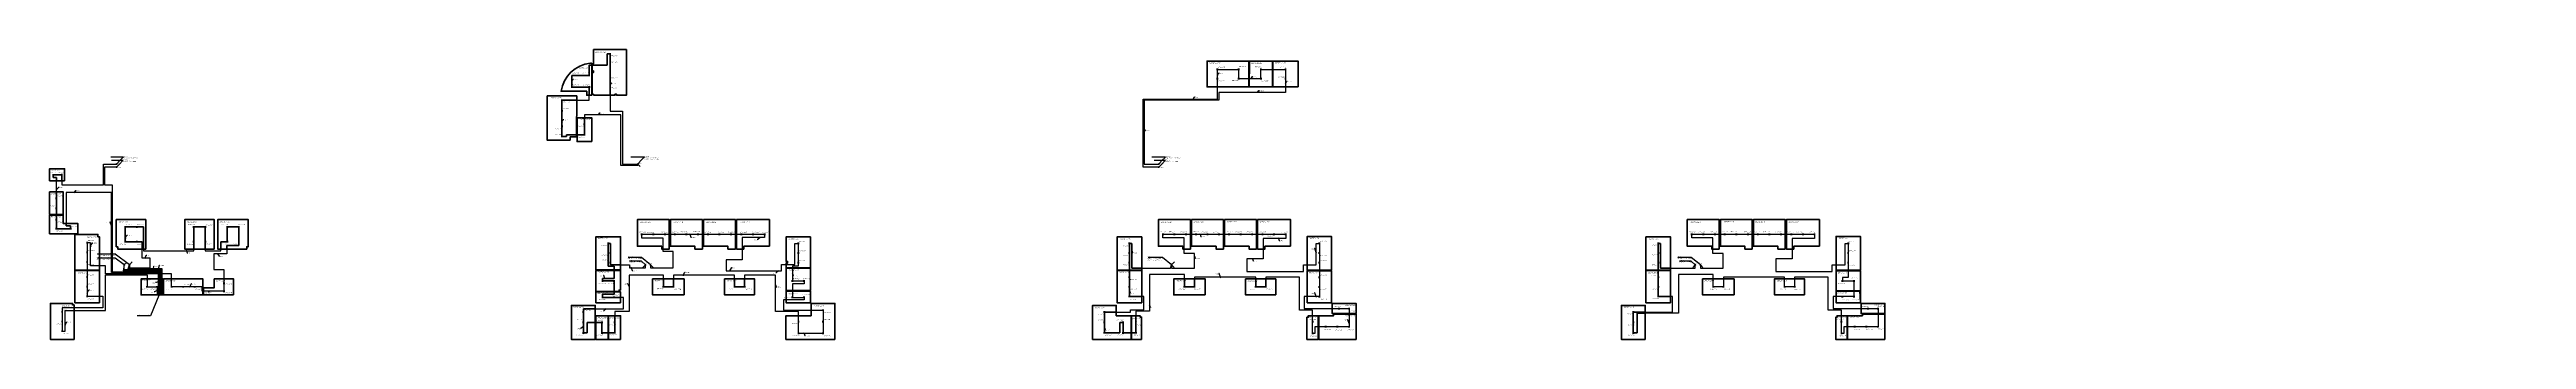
# Model space of a CAD drawing. Header units: millimetres. Extents: x -352922 to 707789, y -273589 to 355472.
# Drawn here: x -211914 to 429463, y 280427 to 355472 of the extents above; entities that cross this region are included whole.
import ezdxf
from ezdxf import colors
from ezdxf.entities.mleader import LeaderData, LeaderLine
from ezdxf.math import Vec2, Vec3

# ---------------------------------------------------------------- set-up
doc = ezdxf.new("R2010")
doc.units = ezdxf.units.MM
doc.header["$LTSCALE"] = 0.5
doc.linetypes.add('CONTI', pattern=[0])
doc.layers.get('0').update_dxf_attribs({"lineweight": 18})
for name, color, linetype, lineweight in [('! ЗКПС НОМЕР 1', 4, 'Continuous', 50), ('13_text', 250, 'Continuous', 15), ('13_АПС_кабели', 1, 'Continuous', 30), ('13_АПС_оборудование', 1, 'Continuous', 30), ('13_АПС_текст', 1, 'Continuous', 30), ('13_СС_СОТС_выноски', 7, 'Continuous', 25), ('BSN__основная - 06', 1, 'Continuous', 60), ('АР_Штриховка_Стималит', 5, 'Continuous', 0), ('СС_АПС_Оборудование', 1, 'Continuous', 25)]:
    doc.layers.add(name, color=color, linetype=linetype, lineweight=lineweight)
doc.layers.add('! ЗКПС НОМЕР 2', color=7, linetype='Continuous', lineweight=0, true_color=0xf3aae6, transparency=0.5)
doc.styles.add('ISOCPEUR', font='isocpeui.ttf', dxfattribs={"height": 250})
doc.linetypes.add('Рабочее в трубе  _о_о_', pattern='A,5,2,[133,ltypeshp.shx,S=0.4,R=0,X=0,Y=0.75],3', length=10)

# ---------------------------------------------------------------- blocks, each defined once
blk = doc.blocks.new('101')
at = {"layer": '! ЗКПС НОМЕР 2', "true_color": 0xffffff, "transparency": 33554687}
h = blk.add_hatch(color=7, dxfattribs=at)
h.dxf.hatch_style = 1
h.paths.add_polyline_path([(-12942, -22141.9), (-12947, -22141.9), (-12947, -22146.8), (-12942, -22146.8)])
at = {"layer": 'BSN__основная - 06', "color": 1, "lineweight": 30, "ltscale": 100, "const_width": 0.03, "elevation": 0}
blk.add_lwpolyline([(-12947, -22141.9), (-12942, -22141.9), (-12942, -22146.8), (-12947, -22146.8)], close=True, dxfattribs=at)
at = {"layer": 'BSN__основная - 06', "color": 1, "lineweight": 30, "ltscale": 100, "const_width": 0.07, "elevation": 0}
blk.add_lwpolyline([(-12943.9, -22142.7), (-12945, -22143.9), (-12943.9, -22144.8), (-12945, -22145.9)], dxfattribs=at)
blk = doc.blocks.new('748')
at = {"layer": 'АР_Штриховка_Стималит', "true_color": 0xffffff}
h = blk.add_hatch(color=7, dxfattribs=at)
h.dxf.hatch_style = 1
h.paths.add_polyline_path([(1611.5, -5339.8), (1606.6, -5339.8), (1606.6, -5344.7), (1611.5, -5344.7)])
h.paths.add_polyline_path([(1610.6, -5340.7), (1610.6, -5343.8), (1607.6, -5343.8), (1607.6, -5340.7)], flags=16)
h = blk.add_hatch(color=7, dxfattribs=at)
h.dxf.hatch_style = 1
h.paths.add_polyline_path([(1607.6, -5340.7), (1607.6, -5343.7), (1610.6, -5343.7), (1610.6, -5340.7)])
at = {"color": 1, "lineweight": 5, "ltscale": 100, "elevation": 0}
for points, const_width in [([(1606.6, -5344.7), (1611.6, -5344.7), (1611.6, -5339.8), (1606.6, -5339.8)], 0.03), ([(1607.6, -5343.7), (1610.6, -5343.7), (1610.6, -5340.7), (1607.6, -5340.7)], 0.01)]:
    blk.add_lwpolyline(points, close=True, dxfattribs=dict(at, const_width=const_width))
at = {"color": 1, "lineweight": 5, "ltscale": 100, "const_width": 0.03, "elevation": 0}
blk.add_lwpolyline([(1609.6, -5341.1), (1608.5, -5341.7), (1609.7, -5342.7), (1608.5, -5343.3)], dxfattribs=at)
blk = doc.blocks.new('*U55')
at = {"transparency": 33554687}
h = blk.add_hatch(color=0, dxfattribs=at)
h.dxf.hatch_style = 1
h.paths.add_polyline_path([(-251, 336), (-336, 251), (-88, 88)])
h = blk.add_hatch(color=0, dxfattribs=at)
h.dxf.hatch_style = 1
h.paths.add_polyline_path([(125, 0, 1), (-125, 0, 1)])
at = {"color": 0, "lineweight": 15, "transparency": 33554687}
blk.add_lwpolyline([(-88, 88), (-654, 654)], dxfattribs=at)
at = {"color": 0, "transparency": 33554687}
blk.add_circle((0, 0), 125, dxfattribs=at)
at = {"color": 0, "transparency": 33554687, "style": 'ISOCPEUR', "width": 0.7}
blk.add_attdef('NUM', (-603, -150), '', height=250, dxfattribs=at)
blk = doc.blocks.new('_None')
blk = doc.blocks.new('*U54')
at = {"transparency": 33554687}
h = blk.add_hatch(color=0, dxfattribs=at)
h.dxf.hatch_style = 1
h.paths.add_polyline_path([(-579, 533), (-491, 615), (-733, 786)])
h = blk.add_hatch(color=0, dxfattribs=at)
h.dxf.hatch_style = 1
h.paths.add_polyline_path([(125, 0, 1), (-125, 0, 1)])
at = {"color": 0, "lineweight": 15, "transparency": 33554687}
blk.add_lwpolyline([(-85, 91), (-733, 786)], dxfattribs=at)
at = {"color": 0, "transparency": 33554687}
blk.add_circle((0, 0), 125, dxfattribs=at)
blk = doc.blocks.new('*U37')
at = {"transparency": 33554687}
h = blk.add_hatch(color=0, dxfattribs=at)
h.dxf.hatch_style = 1
h.paths.add_polyline_path([(125, 0, 1), (-125, 0, 1)])
h = blk.add_hatch(color=0, dxfattribs=at)
h.dxf.hatch_style = 1
h.paths.add_polyline_path([(491, -407), (407, -491), (654, -654)])
at = {"color": 0, "lineweight": 15, "transparency": 33554687}
blk.add_lwpolyline([(654, -654), (88, -88)], dxfattribs=at)
at = {"color": 0, "transparency": 33554687}
blk.add_circle((0, 0), 125, dxfattribs=at)
blk = doc.blocks.new('*U56')
at = {"transparency": 33554687}
h = blk.add_hatch(color=0, dxfattribs=at)
h.dxf.hatch_style = 1
h.paths.add_polyline_path([(125, 0, 1), (-125, 0, 1)])
h = blk.add_hatch(color=0, dxfattribs=at)
h.dxf.hatch_style = 1
h.paths.add_polyline_path([(-336, -251), (-251, -336), (-88, -88)])
at = {"color": 0, "lineweight": 15, "transparency": 33554687}
blk.add_lwpolyline([(-88, -88), (-654, -654)], dxfattribs=at)
at = {"color": 0, "transparency": 33554687}
blk.add_circle((0, 0), 125, dxfattribs=at)
blk = doc.blocks.new('*U57')
at = {"transparency": 33554687}
h = blk.add_hatch(color=0, dxfattribs=at)
h.dxf.hatch_style = 1
h.paths.add_polyline_path([(-579, 533), (-491, 615), (-733, 786)])
h = blk.add_hatch(color=0, dxfattribs=at)
h.dxf.hatch_style = 1
h.paths.add_polyline_path([(125, 0, 1), (-125, 0, 1)])
h = blk.add_hatch(color=0, dxfattribs=at)
h.dxf.hatch_style = 1
h.paths.add_polyline_path([(-336, -251), (-251, -336), (-88, -88)])
at = {"color": 0, "lineweight": 15, "transparency": 33554687}
for points in [[(-85, 91), (-733, 786)], [(-88, -88), (-654, -654)]]:
    blk.add_lwpolyline(points, dxfattribs=at)
at = {"color": 0, "transparency": 33554687}
blk.add_circle((0, 0), 125, dxfattribs=at)
blk = doc.blocks.new('*U51')
at = {"transparency": 33554687}
h = blk.add_hatch(color=0, dxfattribs=at)
h.dxf.hatch_style = 1
h.paths.add_polyline_path([(-579, 533), (-491, 615), (-733, 786)])
h = blk.add_hatch(color=0, dxfattribs=at)
h.dxf.hatch_style = 1
h.paths.add_polyline_path([(125, 0, 1), (-125, 0, 1)])
at = {"color": 0, "lineweight": 15, "transparency": 33554687}
blk.add_lwpolyline([(-85, 91), (-733, 786)], dxfattribs=at)
at = {"color": 0, "transparency": 33554687}
blk.add_circle((0, 0), 125, dxfattribs=at)
blk = doc.blocks.new('*U52')
at = {"transparency": 33554687}
h = blk.add_hatch(color=0, dxfattribs=at)
h.dxf.hatch_style = 1
h.paths.add_polyline_path([(-251, 336), (-336, 251), (-88, 88)])
h = blk.add_hatch(color=0, dxfattribs=at)
h.dxf.hatch_style = 1
h.paths.add_polyline_path([(125, 0, 1), (-125, 0, 1)])
at = {"color": 0, "lineweight": 15, "transparency": 33554687}
blk.add_lwpolyline([(-88, 88), (-654, 654)], dxfattribs=at)
at = {"color": 0, "transparency": 33554687}
blk.add_circle((0, 0), 125, dxfattribs=at)
at = {"color": 0, "transparency": 33554687, "style": 'ISOCPEUR', "width": 0.7}
blk.add_attdef('NUM', (-603, -150), '', height=250, dxfattribs=at)
blk = doc.blocks.new('A$C3e5b9dde')
at = {"layer": 'СС_АПС_Оборудование', "lineweight": 30, "transparency": 33554559}
for points in [[(-750, 105), (750, -106)], [(750, 105), (-750, -106)], [(754, -106), (-750, -106), (-750, 105), (754, 105)], [(754, 105), (754, -106)]]:
    blk.add_lwpolyline(points, dxfattribs=at)
blk = doc.blocks.new('*U53')
at = {"transparency": 33554687}
h = blk.add_hatch(color=0, dxfattribs=at)
h.dxf.hatch_style = 1
h.paths.add_polyline_path([(-579, 533), (-491, 615), (-733, 786)])
h = blk.add_hatch(color=0, dxfattribs=at)
h.dxf.hatch_style = 1
h.paths.add_polyline_path([(125, 0, 1), (-125, 0, 1)])
h = blk.add_hatch(color=0, dxfattribs=at)
h.dxf.hatch_style = 1
h.paths.add_polyline_path([(-336, -251), (-251, -336), (-88, -88)])
at = {"color": 0, "lineweight": 15, "transparency": 33554687}
for points in [[(-85, 91), (-733, 786)], [(-88, -88), (-654, -654)]]:
    blk.add_lwpolyline(points, dxfattribs=at)
at = {"color": 0, "transparency": 33554687}
blk.add_circle((0, 0), 125, dxfattribs=at)
blk = doc.blocks.new('_Oblique')
at = {"color": 0, "linetype": 'ByBlock', "lineweight": -2, "transparency": 33554687}
blk.add_line((-0.5, -0.5), (0.5, 0.5), dxfattribs=at)

msp = doc.modelspace()

# ---------------------------------------------------------------- linework, layer by layer
at = {"layer": '! ЗКПС НОМЕР 1', "color": 200, "transparency": 33554559}
for points in [[(-71095.7591, 343642.41316), (-71095.7591, 343922.44381), (-71375.7591, 343922.44381), (-71375.7591, 349522.44381), (-71095.7591, 349522.44381), (-71095.7591, 349922.44381), (-71375.7591, 349922.44381), (-71375.7591, 351782.44381), (-71045.7591, 351782.44381), (-71045.7591, 355472.44381), (-62545.7591, 355472.44381), (-62545.7591, 349895.62232), (-62545.7591, 349895.62232), (-62545.7591, 349895.62232), (-62545.8042, 349895.29459), (-62545.71399, 343642.44892), (-65095.75823, 343642.41307), (-65095.75896, 343922.44381), (-65495.75923, 343922.44381), (-65495.75796, 343642.44392)], [(104742.96415, 345812.49533), (98758.85336, 345812.49039), (98762.39694, 352472.44381), (104743.04083, 352472.44381)], [(-186994.65294, 303822.08997), (-194238.91511, 303822.08495), (-194238.91511, 304420.22772), (-194638.8535, 304420.22772), (-194632.60238, 311472.44381), (-186994.65294, 311472.44381)], [(100612.45853, 303822.08997), (98678.76325, 303822.06497), (98678.76325, 304540.22772), (92367.3851, 304540.22772), (92367.45853, 311472.44381), (100612.45853, 311472.44381)], [(246375.61454, 304540.22363), (239728.49211, 304540.22363), (239728.49211, 303822.06273), (237850.61454, 303822.08997), (237850.61454, 311472.44381), (246375.61454, 311472.44381)], [(-64040.69749, 293192.44398), (-64440.69749, 293192.44398), (-64440.69749, 292842.44381), (-70415.69749, 292842.44381), (-70415.69749, 298289.27437), (-64040.69749, 298289.27437)], [(207835.61454, 289937.44381), (207835.61454, 289937.44381), (207835.61454, 289937.44381), (201460.61454, 289937.44381), (201460.61454, 298262.44381), (207835.61454, 298262.44381), (207835.61454, 289937.44381)], [(68162.49104, 280427.4437), (58172.45853, 280427.44381), (58172.45853, 289235.18851), (58172.45853, 289235.18851), (58172.45853, 289235.18851), (64322.45853, 289235.18851), (64322.46128, 286577.44381), (65562.46064, 286577.45957), (68162.49104, 286577.44381)], [(250685.61454, 292931.88389), (256975.61454, 292931.88389), (256975.61454, 289937.44381), (250685.61454, 289937.44381)]]:
    msp.add_lwpolyline(points, close=True, dxfattribs=at)
at = {"layer": '! ЗКПС НОМЕР 1', "color": 84, "transparency": 33554559}
msp.add_lwpolyline([(-71495.7591, 343622.47513), (-72795.75962, 343622.47946), (-72795.75909, 344672.4033), (-79433.87508, 344672.4033), (-79433.87508, 344672.40331, -0.3485763304), (-71855.7591, 351905.74388), (-71555.7591, 351905.74388), (-71555.7591, 351782.44381), (-71495.7591, 351782.44381)], format="xyb", close=True, dxfattribs=at)
for points in [[(98638.85334, 345812.49041), (87842.39692, 345812.49041), (87842.39692, 352472.44839), (98642.39719, 352472.94854)], [(-160857.36214, 303822.06025), (-168342.29613, 303822.07511), (-168342.29613, 311472.39865), (-160438.8535, 311472.44381), (-160438.8535, 304440.22772), (-160857.36214, 304440.22603)], [(-25500.69749, 304540.20599), (-32147.8346, 304540.20599), (-32147.8346, 303822.10305), (-34025.70241, 303822.08018), (-34025.69274, 311472.44115), (-25500.70194, 311472.44648)], [(256975.61454, 298332.44381), (250685.61454, 298332.44381), (250685.61454, 303435.48148), (250685.61454, 303435.48148), (250685.61454, 303435.48148), (250685.61454, 303435.48148), (250685.61454, 307087.83403), (256975.61454, 307087.83403)], [(-8550.69749, 280427.44381), (-21250.69749, 280427.44381), (-21250.69749, 286577.44381), (-14700.69749, 286577.44381), (-14700.69749, 286577.44381), (-14700.69749, 286577.44381), (-14700.69749, 289737.44381), (-8550.69749, 289737.44381)], [(201260.6308, 280427.42341), (195110.61454, 280427.44381), (195110.61454, 289235.18851), (195110.61454, 289235.18851), (195110.61454, 289235.18851), (201260.61454, 289235.18851), (201260.61729, 286577.44381), (201260.6308, 286577.42352)], [(-64065.69303, 280427.44819), (-67150.68674, 280427.43944), (-67150.67725, 286577.4418), (-64065.70194, 286577.44583)], [(70872.45853, 280427.44381), (68282.49104, 280427.44381), (68282.45853, 286577.43012), (70472.45421, 286577.44381), (70472.45421, 286227.44364), (70872.45853, 286227.44364)], [(126387.45853, 280427.44381), (116737.45853, 280427.44381), (116737.45853, 286577.44445), (118997.45853, 286577.44381), (118997.45853, 286577.44381), (120587.4587, 286577.44381), (120587.46093, 286990.41036), (126387.45853, 286990.41036)], [(253555.64705, 280427.4593), (250625.61454, 280427.44381), (250625.61454, 286177.44381), (250975.61256, 286177.44381), (250975.61471, 286576.05194), (253555.61454, 286577.44381)]]:
    msp.add_lwpolyline(points, close=True, dxfattribs=at)
at = {"layer": '! ЗКПС НОМЕР 1', "color": 30, "true_color": 0xf26722, "transparency": 33554559}
for points in [[(111393.00015, 345812.46337), (104863.08798, 345812.49316), (104863.04083, 352472.44381), (111393.00015, 352472.44381)], [(-77095.88026, 331972.44884), (-83046.23386, 331972.43879), (-83046.23386, 343472.44381), (-75418.65815, 343472.44379), (-75419.78005, 332842.46426), (-77097.00217, 332842.4215)], [(109437.45853, 304540.22363), (102790.33609, 304540.22363), (102790.33609, 303822.06273), (100912.45853, 303822.08997), (100912.45853, 311472.44381), (109437.45853, 311472.44381)], [(207835.61454, 298382.44381), (201460.61454, 298382.44381), (201460.60115, 306987.83403), (207835.60115, 306987.83403), (207835.61454, 303407.44738), (207834.39833, 303407.44738), (207836.83076, 302166.92964), (207835.61454, 302167.94449)], [(-164268.8535, 291967.44381), (-172065.46198, 291967.46301), (-172065.46021, 293815.03394), (-169267.67824, 293815.0565), (-169267.70343, 296117.38914), (-164268.8535, 296117.44381)], [(70897.45853, 289937.44381), (70897.45853, 289937.44381), (70897.45853, 289937.44381), (64522.45853, 289937.44381), (64522.45853, 298262.44381), (70897.45853, 298262.44381), (70897.45853, 289937.44381)], [(-205553.84905, 280427.46019), (-211703.85825, 280427.42744), (-211703.84876, 289737.42979), (-205953.85783, 289737.44381), (-205953.85785, 289383.62781), (-205553.80069, 289383.62565)], [(-64040.69749, 289937.44333), (-70415.96623, 289937.44381), (-70415.69749, 292722.44115), (-64040.43795, 292722.44381)]]:
    msp.add_lwpolyline(points, close=True, dxfattribs=at)
at = {"layer": '! ЗКПС НОМЕР 1', "color": 163, "transparency": 33554559}
msp.add_lwpolyline([(-71495.75485, 331642.44887), (-75318.66165, 331642.43889), (-75318.65233, 337802.44373), (-71495.76393, 337802.449)], close=True, dxfattribs=at)
at = {"layer": '! ЗКПС НОМЕР 1', "color": 160, "transparency": 33554559}
for points in [[(-208007.64518, 321512.44381), (-211914.03506, 321512.44381), (-211914.0375, 324602.44381), (-208007.65202, 324602.44381)], [(92067.45853, 303822.08997), (90133.76325, 303822.06497), (90133.76325, 304540.20273), (83802.45853, 304540.20273), (83802.45853, 311472.4332), (92067.45853, 311472.44381)], [(229005.61454, 303822.08997), (227071.91926, 303822.06497), (227071.91926, 304540.20273), (220740.61454, 304540.20273), (220740.61454, 311472.4332), (229005.61454, 311472.44381)], [(-64040.69749, 298409.27437), (-70415.71497, 298409.27437), (-70415.71497, 307007.82412), (-64040.72006, 307007.82411), (-64040.69749, 303407.44381), (-64040.69749, 303407.44381), (-64040.69749, 302166.92487), (-64040.69749, 302166.92487), (-64040.69749, 298409.27437)], [(-172185.47162, 291967.48068), (-182423.79163, 291967.407), (-182423.78214, 296117.40936), (-172185.48053, 296117.47833)]]:
    msp.add_lwpolyline(points, close=True, dxfattribs=at)
at = {"layer": '! ЗКПС НОМЕР 1', "color": 40, "transparency": 33554559}
for points in [[(-208363.82974, 312742.77445), (-211914.04097, 312742.11317), (-211914.03158, 318622.11557), (-208363.83876, 318622.77214)], [(-42870.69749, 303822.08997), (-44804.39277, 303822.06497), (-44804.39277, 304540.20273), (-51135.69749, 304540.20273), (-51135.69749, 311472.44381), (-42870.69749, 311472.44381)], [(83502.45853, 303822.08997), (81547.00584, 303822.08997), (81547.00584, 304540.22772), (75237.45853, 304540.22772), (75237.45853, 311472.44381), (83502.45853, 311472.44381)], [(220440.61454, 303822.08997), (218485.16186, 303822.08997), (218485.16186, 304540.22772), (212175.61454, 304540.22772), (212175.61454, 311472.44381), (220440.61454, 311472.44381)], [(-14900.69303, 298983.5505), (-21190.69749, 298981.33713), (-21190.69749, 300187.44381), (-20790.69749, 300187.44381), (-20790.69749, 300637.44182), (-21190.69749, 300637.44398), (-21190.69749, 302195.48148), (-21190.69749, 302195.48148), (-21190.69749, 303435.48148), (-21190.69749, 303435.48148), (-21190.69532, 306987.83787), (-14900.69303, 306987.83403)], [(-182543.89487, 291967.45204), (-188188.87481, 291967.44264), (-188188.86532, 296117.44499), (-182543.90377, 296117.44969)], [(120037.45853, 289937.44381), (119937.45853, 289937.44381), (113747.45853, 289937.44381), (113747.45853, 298212.44381), (120037.45853, 298212.44381)], [(-70615.69749, 280427.44381), (-76765.69749, 280427.44381), (-76765.69749, 289235.18851), (-75715.69749, 289235.18851), (-75715.69749, 289235.18851), (-70615.69749, 289235.18851)], [(263325.61454, 280427.44381), (253675.61454, 280427.44381), (253675.61454, 286577.44445), (255935.61454, 286577.44381), (255935.61454, 286577.44381), (257525.61471, 286577.44381), (257525.61694, 286990.41036), (263325.61454, 286990.41036)]]:
    msp.add_lwpolyline(points, close=True, dxfattribs=at)
at = {"layer": '! ЗКПС НОМЕР 1', "color": 145, "true_color": 0x4d8c9d, "transparency": 33554559}
for points in [[(-204546.31821, 307807.48562), (-211914.04103, 307807.40431), (-211914.03153, 312622.44115), (-208363.25075, 312622.44648), (-208363.25368, 310402.49276), (-204546.34509, 310402.49506)], [(120037.45853, 298332.44381), (113747.45853, 298332.44381), (113747.45853, 303435.48148), (113747.45853, 303435.48148), (113747.45853, 303435.48148), (113747.45853, 303435.48148), (113747.45853, 307087.83403), (120037.45853, 307087.83403)], [(-14900.69749, 293057.44381), (-21190.69749, 293057.44381), (-21190.69749, 298862.44381), (-14900.69749, 298862.44381), (-14900.69749, 293057.44381), (-14900.69749, 293057.44381), (-14900.69749, 293057.44381), (-14900.69749, 293057.44381)]]:
    msp.add_lwpolyline(points, close=True, dxfattribs=at)
at = {"layer": '! ЗКПС НОМЕР 1', "color": 25, "transparency": 33554559}
for points in [[(-169263.8535, 303822.08997), (-176887.29613, 303820.69432), (-176887.29613, 311473.77944), (-169263.8535, 311472.44381)], [(-29330.69749, 291967.44632), (-37126.15562, 291967.44131), (-37127.30181, 296117.44381), (-29330.69749, 296117.44381)], [(105607.45853, 291967.44632), (97812.0004, 291967.44131), (97810.85421, 296117.44381), (105607.45853, 296117.44381)], [(242545.61454, 291967.44632), (234750.15641, 291967.44131), (234749.01022, 296117.44381), (242545.61454, 296117.44381)]]:
    msp.add_lwpolyline(points, close=True, dxfattribs=at)
at = {"layer": '! ЗКПС НОМЕР 1', "color": 11, "true_color": 0xf27172, "transparency": 33554559}
for points in [[(-51435.69749, 304222.08997), (-51435.69749, 303822.08997), (-53391.1569, 303822.08997), (-53391.1569, 304540.22772), (-59700.69749, 304540.22772), (-59700.69749, 311472.44381), (-51435.69749, 311472.44381)], [(237550.61454, 303822.08997), (235616.91926, 303822.06497), (235616.91926, 304540.22772), (229305.54112, 304540.22772), (229305.61454, 311472.44381), (237550.61454, 311472.44381)], [(-14900.69749, 289937.44381), (-21190.69749, 289937.44381), (-21190.69749, 292937.44381), (-14900.69749, 292937.44648)], [(116617.49104, 280427.4593), (113687.45853, 280427.44381), (113687.45853, 286177.44381), (114037.45655, 286177.44381), (114037.4587, 286576.05194), (116617.45853, 286577.44381)]]:
    msp.add_lwpolyline(points, close=True, dxfattribs=at)
at = {"layer": '! ЗКПС НОМЕР 1', "color": 171, "transparency": 33554559}
for points in [[(-34325.70194, 304222.08997), (-34325.70194, 303822.08997), (-34325.70194, 303822.08997), (-36259.39277, 303822.06497), (-36259.39277, 304540.22772), (-42570.73023, 304540.22772), (-42570.73023, 311472.43587), (-34325.70194, 311472.44648)], [(70897.45853, 298382.44381), (64522.45853, 298382.44381), (64522.44513, 306987.83403), (70897.44513, 306987.83403), (70897.45853, 303407.44738), (70896.24231, 303407.44738), (70898.67474, 302166.92964), (70897.45853, 302167.94449)], [(-198978.84905, 289937.44884), (-205353.85825, 289937.43879), (-205353.8489, 298262.44115), (-198978.8581, 298262.44648)], [(256975.61454, 289937.44381), (256875.61454, 293051.88389), (250685.61454, 293051.88389), (250685.61454, 298212.44381), (256975.61454, 298212.44381)], [(-67270.66498, 280427.44381), (-70492.04969, 280437.67781), (-70495.69537, 286577.44381), (-67270.68645, 286577.44381)]]:
    msp.add_lwpolyline(points, close=True, dxfattribs=at)
at = {"layer": '! ЗКПС НОМЕР 1', "color": 84, "ltscale": 100, "transparency": 33554559}
msp.add_lwpolyline([(-198978.8577, 298382.44884), (-205353.8669, 298382.43879), (-205353.84011, 307607.44115), (-199378.8535, 307602.44886), (-199378.8535, 307007.82411), (-198978.81112, 307007.82411)], close=True, dxfattribs=at)
at = {"layer": '! ЗКПС НОМЕР 1', "color": 242, "true_color": 0xcd2027, "transparency": 33554559}
for points in [[(-47605.67691, 291967.44381), (-55745.69749, 291967.44381), (-55745.69749, 296117.4429), (-47605.70713, 296117.44473)], [(87332.4791, 291967.44381), (79192.45853, 291967.44381), (79192.45853, 296117.4429), (87332.44888, 296117.44473)], [(224270.63512, 291967.44381), (216130.61454, 291967.44381), (216130.61454, 296117.4429), (224270.6049, 296117.44473)], [(126387.45853, 287110.41036), (120237.79402, 287110.41036), (120237.45853, 289737.44381), (126387.45853, 289737.44381)], [(263325.61454, 287110.41036), (257175.95003, 287110.41036), (257175.61454, 289737.44381), (263325.61454, 289737.44381)]]:
    msp.add_lwpolyline(points, close=True, dxfattribs=at)
at = {"layer": '13_АПС_кабели', "transparency": 33554687}
for points in [[(-59615.88026, 325776.85196), (-59615.88026, 325457.35596), (-64005.45473, 325457.35596), (-64005.45473, 338576.14519), (-73406.66867, 338576.14519), (-73406.66867, 336142.53195), (-73406.66867, 333392.53195), (-78016.62492, 333392.53195), (-78016.62492, 332972.44165), (-79231.90654, 332972.44165), (-79231.90654, 335617.44271), (-79231.90654, 339617.44271), (-79231.90654, 342367.44271), (-72174.38139, 342367.44271), (-72174.38139, 345761.73883), (-76674.38139, 345761.73883), (-76674.38139, 348761.73883), (-75674.38139, 348761.73883), (-72174.38139, 348761.73883), (-72174.38139, 351440.3782), (-67554.16119, 351440.3782), (-67554.16119, 354367.44272), (-66745.75891, 354367.44272), (-66745.75891, 351617.44272), (-66745.75891, 347617.44272), (-66745.75891, 344972.44166), (-66745.75891, 339513.39722), (-63556.02869, 339513.39722), (-63556.02869, 325840.23362), (-59665.21111, 325840.23362)], [(75322.27575, 325056.65546), (71231.79497, 325056.65546), (71231.79497, 342671.24163), (90492.99366, 342671.24163), (90492.99366, 347949.20681), (90492.99366, 350349.20681), (95992.99366, 350349.20681), (95992.99366, 347949.20681), (95992.99366, 347949.20681), (101753.25835, 347949.20681), (101753.25835, 350349.20681), (101753.25835, 350349.20681), (108128.55996, 350349.20681), (108128.55996, 347949.20681), (108128.55996, 344336.80449), (90889.96117, 344336.80449), (90889.96117, 342406.37657), (71503.44759, 342406.37657), (71503.44759, 325840.23362), (75322.27575, 325840.23362)], [(-183690.91951, 292178.44381), (-183690.91951, 297758.4538), (-195878.79702, 297758.4538), (-195878.79702, 318471.09117), (-199227.48924, 318471.09117), (-207620.58766, 318471.09117), (-207620.58766, 309846.06559), (-206450.94219, 309846.06559), (-206450.94219, 309102.61918), (-210137.91952, 309102.61918), (-210137.91952, 311436.12902), (-210137.91952, 314382.44266), (-210138.93752, 316982.44266), (-210138.93752, 322350.3702), (-210966.43513, 322350.3702), (-210966.43513, 323054.41099), (-208734.4708, 323054.41099), (-208734.4708, 320429.09127), (-197918.19055, 320429.09127), (-197918.19055, 325840.23362), (-194554.03628, 325840.23362)], [(-194554.03628, 325056.65546), (-197718.85659, 325056.65546), (-197718.85659, 320429.09127), (-195678.79702, 320429.09127), (-195678.79702, 297961.52682), (-183485.523, 297961.52682), (-183485.523, 292178.44381)], [(-191241.02578, 299733.64645), (-191241.02578, 298943.3373), (-185821.81466, 298943.3373), (-185821.81466, 301501.50763), (-187913.14008, 301473.22641), (-187913.14008, 305724.30752), (-189314.74995, 305724.30752), (-192314.74995, 305724.30752), (-192314.74995, 309554.49047), (-189314.74995, 309554.49047), (-187590.64584, 309554.49047), (-187590.64584, 303406.4765), (-174576.69711, 303406.4765), (-174576.69711, 305724.30752), (-174576.69711, 309554.49047), (-171576.69711, 309554.49047), (-171576.69711, 305724.30752), (-171576.69711, 303406.4765), (-167546.64477, 303406.4765), (-167546.64477, 305724.30752), (-165891.69711, 305724.30752), (-165891.69711, 309554.49047), (-162891.69711, 309554.49047), (-162891.69711, 305724.30752), (-162891.69711, 304753.92079), (-166029.50197, 304753.92079), (-166029.50197, 302550.03294), (-169346.25652, 302550.03294), (-169346.25652, 298544.91898), (-166768.27846, 298544.91898), (-166768.27846, 294966.25006), (-166768.27846, 292891.25016), (-170666.56581, 292891.25016), (-172355.8089, 292891.25016), (-172355.8089, 294042.46731), (-174304.68135, 294042.46731), (-177304.68135, 294042.46731), (-180304.68135, 294042.46731), (-180304.68135, 294042.46731), (-180304.68135, 297398.57077), (-197455.02225, 297370.28956), (-197455.02225, 299507.43129), (-201275.08807, 299507.43129), (-201275.08807, 305476.10364), (-202165.81404, 305476.10364), (-202165.81404, 302976.10364), (-202165.81404, 300476.10364), (-202165.80621, 296599.93997), (-202165.80621, 294099.93997), (-202165.80621, 291599.93997), (-198156.43277, 291599.93997), (-198156.43277, 288594.50216), (-208641.27713, 288594.50216), (-208641.27713, 287582.42861), (-208641.27713, 285082.42861), (-208641.27713, 282582.42861), (-207909.11535, 282582.42861), (-207909.11535, 287879.25505), (-197455.02225, 287879.25505), (-197455.02225, 297152.95381), (-186666.36733, 297152.95381), (-186666.36733, 294042.44381), (-184066.36733, 294042.44381), (-184066.36733, 294042.44381), (-184066.36733, 292178.44381)], [(-56302.86976, 299733.64645), (-56302.86976, 298976.67123), (-50394.35802, 298976.67123), (-50394.35802, 303224.25597), (-53035.01609, 303224.25597), (-53035.01609, 306674.56266), (-58566.81978, 306674.56266), (-58566.81978, 307644.89574), (-55566.81978, 307644.89574), (-52566.81978, 307644.89574), (-50004.31978, 307644.89574), (-47004.31978, 307644.89574), (-44004.31978, 307644.89574), (-41446.81978, 307644.89574), (-38446.81978, 307644.89574), (-35446.81978, 307644.89574), (-32766.81978, 307644.89574), (-29766.81978, 307644.89574), (-26766.81978, 307644.89574), (-26766.81978, 306852.27836), (-32536.45842, 306852.27836), (-32536.45842, 301012.80474), (-36714.34311, 301012.80474), (-36714.34311, 298191.5553), (-22361.77643, 298191.5553), (-22361.77643, 299834.73641), (-18901.1666, 299834.73641), (-18901.1666, 305284.15151), (-18045.14209, 305284.15151), (-18045.14209, 302784.15151), (-18045.14209, 300284.15151), (-18045.14209, 299431.09636), (-19545.14209, 299431.09636), (-19545.14209, 295562.82626), (-19545.14209, 295562.82626), (-16545.14209, 295562.82626), (-16545.14209, 294843.08017), (-19545.14209, 294843.08017), (-19545.14209, 291326.90965), (-16545.14209, 291326.90965), (-16545.14209, 290711.89024), (-21884.5764, 290711.89024), (-21884.5764, 288002.38883), (-11625.69749, 288002.38883), (-11625.69749, 285002.38883), (-11625.69749, 282002.38883), (-17975.69749, 282002.38883), (-17975.69749, 285002.38883), (-17975.69749, 287682.98155), (-23912.88292, 287682.98155), (-23912.88292, 297029.9261), (-31927.60683, 297029.9261), (-31927.60683, 294040.07266), (-34527.60683, 294040.07266), (-34527.60683, 297029.9261), (-50374.30949, 297029.9261), (-50374.30949, 294040.07266), (-52974.30949, 294040.07266), (-52974.30949, 297029.9261), (-61851.45208, 297029.9261), (-61851.45208, 287632.61283), (-65550.15802, 287632.61283), (-65550.15802, 284828.94501), (-65550.15802, 282128.94501), (-68882.65145, 282128.94501), (-68882.65145, 284828.94501), (-72681.50611, 284828.94501), (-72681.50611, 282128.94501), (-73689.31978, 282128.94501), (-73689.31978, 284828.94501), (-73689.31978, 288319.39086), (-63283.17457, 288319.39086), (-63283.17457, 291326.90965), (-65727.65879, 291326.90965), (-68727.65879, 291326.90965), (-68727.65879, 292166.52713), (-65727.65879, 292166.52713), (-65727.65879, 295562.82626), (-65727.65879, 295562.82626), (-68727.65879, 295562.82626), (-68727.65879, 296246.54223), (-65727.65879, 296246.54223), (-65727.65879, 299391.4685), (-67227.65879, 299391.4685), (-67227.65879, 300284.15151), (-67227.65879, 302784.15151), (-67227.65879, 305284.15151), (-66651.12379, 305284.15151), (-66651.12379, 299758.26999), (-61763.22733, 299758.26999), (-61763.22733, 298976.67123), (-57635.28908, 298976.67123), (-57635.28908, 299733.64645)], [(215573.44227, 299733.64645), (215573.44227, 298879.94713), (221474.63988, 298879.94713), (221474.63988, 302687.25049), (218784.70327, 302687.25049), (218784.70327, 306700.13442), (213309.49225, 306700.13442), (213309.49225, 307644.89574), (216309.49225, 307644.89574), (219309.49225, 307644.89574), (221871.99225, 307644.89574), (227871.99225, 307644.89574), (230429.49225, 307644.89574), (233429.49225, 307644.89574), (236429.49225, 307644.89574), (239109.49225, 307644.89574), (242109.49225, 307644.89574), (245109.49225, 307644.89574), (245109.49225, 306588.08167), (239295.00545, 306588.08167), (239295.00545, 301296.71753), (235067.91056, 301296.71753), (235067.91056, 297998.97427), (249723.91833, 297998.97427), (249723.91833, 299709.27714), (253019.40464, 299709.27714), (253019.40464, 305284.15151), (253831.16995, 305284.15151), (253831.16995, 302784.15151), (253831.16995, 300284.15151), (253831.16995, 299409.01201), (253831.16995, 299409.01201), (253831.16995, 296467.09146), (252331.16995, 296467.09146), (252331.16995, 295562.82626), (255331.16995, 295562.82626), (255331.16995, 291508.7613), (253831.16995, 291508.7613), (249931.31069, 291508.7613), (249931.31069, 288421.55593), (258952.16, 288421.55593), (261552.16, 288421.55593), (261552.16, 283706.55593), (260494.71171, 283706.55593), (258502.00851, 283706.55593), (255502.00851, 283706.55593), (252676.04931, 283706.55593), (252676.04931, 282002.38883), (252091.17026, 282002.38883), (252091.17026, 285002.38883), (252091.17026, 287985.99529), (248652.94158, 287985.99529), (248652.94158, 296508.7613), (239948.7052, 296508.7613), (239948.7052, 294040.07266), (237348.7052, 294040.07266), (237348.7052, 296508.7613), (221502.00254, 296508.7613), (221502.00254, 294040.07266), (218902.00254, 294040.07266), (218902.00254, 297265.23196), (209848.61565, 297265.23196), (209848.61565, 287211.01604), (199163.44219, 287211.01604), (199163.44219, 282128.94501), (198186.99225, 282128.94501), (198186.99225, 284828.94501), (198186.99225, 287528.94501), (208363.23285, 287528.94501), (208363.23285, 291558.7613), (204648.66663, 291558.7613), (204648.66663, 294058.7613), (204648.66663, 296558.7613), (204648.66663, 300284.15151), (204648.65324, 302784.15151), (204648.65324, 305284.15151), (205251.26552, 305284.15151), (205251.26552, 298879.94713), (214241.02295, 298879.94713), (214241.02295, 299733.64645)], [(-192573.4451, 299733.64645), (-192864.88965, 298230.85915), (-183248.09602, 298230.85915), (-183248.09602, 292178.44381)], [(-183017.49651, 292178.44381), (-183017.49651, 298458.62269), (-192573.4451, 298458.62269), (-192573.4451, 299733.64645)], [(-182768.75494, 292178.44381), (-182768.75494, 298698.9522), (-191544.4994, 298698.9522), (-191241.02578, 299733.64645)]]:
    msp.add_lwpolyline(points, dxfattribs=at)
at = {"layer": '13_АПС_кабели', "linetype": 'Рабочее в трубе  _о_о_', "transparency": 33554687}
for points in [[(-66745.75891, 343642.43705), (-66745.75891, 354367.44272), (-67554.16119, 354367.44272), (-67554.16119, 351440.3782), (-72174.38139, 351440.3782), (-72174.38139, 348761.73883), (-76674.38139, 348761.73883), (-76674.38139, 345761.73883), (-72174.38139, 345761.73883), (-72174.38851, 343622.47739)], [(90492.99366, 345812.49041), (90492.99366, 350349.20681), (95992.99366, 350349.20681), (95992.99366, 347949.20681), (101753.25835, 347949.20681), (101753.25835, 350349.20681), (108128.55996, 350349.20681), (108128.55996, 345812.55003)], [(-75418.6643, 342367.44271), (-79231.90654, 342367.44271), (-79231.90654, 332972.44165), (-78016.62492, 332972.44165), (-78016.62492, 333392.53195), (-73406.66867, 333392.53195), (-73406.6631, 337802.44623)], [(-208734.23715, 321512.30054), (-208734.4708, 323054.41099), (-210966.43513, 323054.41099), (-210966.43513, 322350.3702), (-210138.93752, 322350.3702), (-210138.93752, 321512.44381)], [(-210138.90215, 318622.44386), (-210137.91952, 309102.61918), (-206450.94219, 309102.61918), (-206450.94219, 309846.06559), (-207620.58766, 309846.06559), (-207620.58766, 310402.49391)], [(-187590.64584, 303822.08997), (-187590.64584, 309554.49047), (-192314.74995, 309554.49047), (-192314.74995, 305724.30752), (-187913.14008, 305724.30752), (-187913.14008, 303822.08997)], [(-171576.69711, 303822.06497), (-171576.69711, 309554.49047), (-174576.69711, 309554.49047), (-174576.69711, 303822.06497)], [(-166029.50197, 303821.10805), (-166029.50197, 304753.92079), (-162891.69711, 304753.92079), (-162891.69711, 309554.49047), (-165891.69711, 309554.49047), (-165891.69711, 305724.30752), (-167546.64477, 305724.30752), (-167546.64477, 303822.08997)], [(-198978.8535, 299507.43129), (-201275.08807, 299507.43129), (-201275.08807, 305476.10364), (-202165.81404, 305476.10364), (-202165.80621, 291599.93997), (-198978.85086, 291599.94343)], [(-64040.69749, 299758.26999), (-66651.12379, 299758.26999), (-66651.12379, 305284.15151), (-67227.65879, 305284.15151), (-67227.65879, 299391.4685), (-65727.65879, 299391.4685), (-65727.65879, 296246.54223), (-68727.65879, 296246.54223), (-68727.65879, 295562.82626), (-65727.65879, 295562.82626), (-65727.65879, 292166.52713), (-68727.65879, 292166.52713), (-68727.65879, 291326.90965), (-64040.56666, 291326.90965)], [(-53035.01609, 303822.08997), (-53035.01609, 306674.56266), (-58566.81978, 306674.56266), (-58566.81978, 307644.89574), (-26766.81978, 307644.89574), (-26766.81978, 306852.27836), (-32536.45842, 306852.27836), (-32536.45842, 303822.06497)], [(-21190.69749, 299834.73641), (-18901.1666, 299834.73641), (-18901.1666, 305284.15151), (-18045.14209, 305284.15151), (-18045.14209, 299431.09636), (-19545.14209, 299431.09636), (-19545.14209, 295562.82626), (-16545.14209, 295562.82626), (-16545.14209, 294843.08017), (-19545.14209, 294843.08017), (-19545.14209, 291326.90965), (-16545.14209, 291326.90965), (-16545.14209, 290711.89024), (-21190.69749, 290711.89024)], [(70897.45853, 298879.94713), (68313.1095, 298879.94713), (68313.1095, 305284.15151), (67710.49722, 305284.15151), (67710.51062, 291558.7613), (70897.45853, 291558.7613)], [(81846.54725, 303822.08997), (81846.54725, 306700.13442), (76371.33624, 306700.13442), (76371.33624, 307644.89574), (108171.33624, 307644.89574), (108171.33624, 306588.08167), (102356.84944, 306588.08167), (102356.84944, 303822.06902)], [(113747.45853, 299709.27714), (116081.24862, 299709.27714), (116081.24862, 305284.15151), (116893.01393, 305284.15151), (116893.01393, 291508.7613), (113747.45853, 291508.7613)], [(207835.61454, 298879.94713), (205251.26552, 298879.94713), (205251.26552, 305284.15151), (204648.65324, 305284.15151), (204648.66663, 291558.7613), (207835.61454, 291558.7613)], [(218784.70327, 303822.08997), (218784.70327, 306700.13442), (213309.49225, 306700.13442), (213309.49225, 307644.89574), (245109.49225, 307644.89574), (245109.49225, 306588.08167), (239295.00545, 306588.08167), (239295.00545, 303822.30724)], [(250685.61454, 299709.27714), (253019.40464, 299709.27714), (253019.40464, 305284.15151), (253831.16995, 305284.15151), (253831.16995, 296467.09146), (252331.16995, 296467.09146), (252331.16995, 295562.82626), (255331.16995, 295562.82626), (255331.16995, 291508.7613), (250685.61454, 291508.7613)], [(-166768.27846, 296117.41648), (-166768.27846, 292891.25016), (-172065.45276, 292891.20745)], [(-52974.30949, 296117.44381), (-52974.30949, 294040.07266), (-50374.30949, 294040.07266), (-50374.30949, 296117.44381)], [(-34527.60683, 296117.49413), (-34527.60683, 294040.07266), (-31927.60683, 294040.07266), (-31927.58672, 296117.46895)], [(81963.84652, 296117.44381), (81963.84652, 294040.07266), (84563.84652, 294040.07266), (84563.84606, 296117.44411)], [(100410.54919, 296117.49413), (100410.54919, 294040.07266), (103010.54919, 294040.07266), (103010.5693, 296117.46895)], [(221502.00254, 296117.44381), (221502.00254, 294040.07266), (218902.00254, 294040.07266), (218902.00254, 296117.44381)], [(239948.7052, 296117.46895), (239948.7052, 294040.07266), (237348.7052, 294040.07266), (237348.7052, 296117.44381)], [(-205567.88958, 288594.50216), (-208641.27713, 288594.50216), (-208641.27713, 282582.42861), (-207909.11535, 282582.42861), (-207909.11535, 287879.25505), (-205553.80881, 287879.24233)], [(-70615.69749, 288319.39086), (-73689.31978, 288319.39086), (-73689.31978, 282128.94501), (-72681.50611, 282128.94501), (-72681.50611, 284828.94501), (-68882.65145, 284828.94501), (-68882.65145, 282128.94501), (-65550.15802, 282128.94501), (-65550.11047, 286577.43777)], [(-14700.69749, 288002.38883), (-11625.69749, 288002.38883), (-11625.69749, 282002.38883), (-17975.69749, 282002.38883), (-17975.69749, 286577.44381)], [(64322.46029, 287528.94501), (61248.83624, 287528.94501), (61248.83624, 282128.94501), (65224.04752, 282128.94501), (65224.04752, 284828.94501), (66055.50457, 284828.94501), (66055.50457, 282128.94501), (69387.99799, 282128.94501), (69387.99799, 286577.43704)], [(120237.62627, 288423.92709), (124614.00398, 288421.55593), (124614.00398, 283706.55593), (115737.89329, 283706.55593), (115737.89329, 282002.38883), (115153.01425, 282002.38883), (115153.01425, 286577.44381)], [(201260.61631, 287528.94501), (198186.99225, 287528.94501), (198186.99225, 282128.94501), (199163.44219, 282128.94501), (199163.44219, 287211.01604), (201260.61454, 287211.01604)], [(257175.61454, 288421.55593), (261552.16, 288421.55593), (261552.16, 283706.55593), (258502.00851, 283706.55593), (252676.04931, 283706.55593), (252676.04931, 282002.38883), (252091.17026, 282002.38883), (252091.17026, 286577.44381)]]:
    msp.add_lwpolyline(points, dxfattribs=at)
at = {"layer": '13_АПС_кабели', "transparency": 33554687}
msp.add_lwpolyline([(123556.55569, 283706.55593), (121563.85249, 283706.55593), (118563.85249, 283706.55593), (115737.89329, 283706.55593), (115737.89329, 282002.38883), (115153.01425, 282002.38883), (115153.01425, 285002.38883), (115153.01425, 287985.99529), (111714.78556, 287985.99529), (111714.78556, 296508.7613), (103010.54919, 296508.7613), (103010.54919, 294040.07266), (100410.54919, 294040.07266), (100410.54919, 296508.7613), (84563.84652, 296508.7613), (84563.84652, 294040.07266), (81963.84652, 294040.07266), (81963.84652, 297265.23196), (72910.45964, 297265.23196), (72910.45964, 287756.32056), (69387.99799, 287756.32056), (69387.99799, 284828.94501), (69387.99799, 282128.94501), (66055.50457, 282128.94501), (66055.50457, 284828.94501), (65224.04752, 284828.94501), (65224.04752, 282128.94501), (61248.83624, 282128.94501), (61248.83624, 284828.94501), (61248.83624, 287528.94501), (68007.72951, 287528.94501), (68007.72951, 288089.03994), (71425.07684, 288089.03994), (71425.07684, 291558.7613), (67710.51062, 291558.7613), (67710.51062, 294058.7613), (67710.51062, 296558.7613), (67710.51062, 300284.15151), (67710.49722, 302784.15151), (67710.49722, 305284.15151), (68313.1095, 305284.15151), (68313.1095, 298879.94713), (78343.18741, 298879.94713), (78635.28625, 299733.64645), (78635.28625, 298879.94713), (84536.48386, 298879.94713), (84536.48386, 302687.25049), (81846.54725, 302687.25049), (81846.54725, 306700.13442), (76371.33624, 306700.13442), (76371.33624, 307644.89574), (79371.33624, 307644.89574), (82371.33624, 307644.89574), (84933.83624, 307644.89574), (90933.83624, 307644.89574), (93491.33624, 307644.89574), (96491.33624, 307644.89574), (99491.33624, 307644.89574), (102171.33624, 307644.89574), (105171.33624, 307644.89574), (108171.33624, 307644.89574), (108171.33624, 306588.08167), (102356.84944, 306588.08167), (102356.84944, 301296.71753), (98129.75454, 301296.71753), (98129.75454, 297998.97427), (112785.76231, 297998.97427), (112785.76231, 299709.27714), (116081.24862, 299709.27714), (116081.24862, 305284.15151), (116893.01393, 305284.15151), (116893.01393, 302784.15151), (116893.01393, 300284.15151), (116893.01393, 299409.01201), (116893.01393, 299409.01201), (116893.01393, 296508.7613), (116893.01393, 296508.7613), (116893.01393, 294008.7613), (116893.01393, 291508.7613), (112993.15467, 291508.7613), (112993.15467, 288421.55593), (122014.00398, 288421.55593), (124614.00398, 288421.55593), (124614.00398, 283706.55593)], close=True, dxfattribs=at)

# ---------------------------------------------------------------- block references
at = {"lineweight": 20, "transparency": 33554687}
ref = msp.add_blockref('*U51', (-194554.03628, 325840.23362), dxfattribs=dict(at, xscale=-1))
ref.add_attrib('NUM', 'Ст.2', (-194310.48963, 325902.21612), dxfattribs={"color": 0, "height": 250, "style": 'ISOCPEUR'})
ref = msp.add_blockref('*U52', (-194554.03628, 325056.65546), dxfattribs=dict(at, xscale=-1))
ref.add_attrib('NUM', 'Ст.4', (-194085.01056, 324789.28357), dxfattribs={"color": 0, "height": 250, "style": 'ISOCPEUR'})
ref = msp.add_blockref('*U53', (-59615.88026, 325840.23362), dxfattribs=dict(at, xscale=-1))
ref.add_attrib('NUM', 'Ст.2', (-59372.33362, 325902.21612), dxfattribs={"color": 0, "height": 250, "style": 'ISOCPEUR'})
ref = msp.add_blockref('*U51', (75322.27575, 325840.23362), dxfattribs=dict(at, xscale=-1))
ref.add_attrib('NUM', 'Ст.2', (75565.8224, 325902.21612), dxfattribs={"color": 0, "height": 250, "style": 'ISOCPEUR'})
ref = msp.add_blockref('*U52', (75322.27575, 325056.65546), dxfattribs=dict(at, xscale=-1))
ref.add_attrib('NUM', 'Ст.4', (75791.30147, 324789.28357), dxfattribs={"color": 0, "height": 250, "style": 'ISOCPEUR'})
ref = msp.add_blockref('*U55', (-192573.4451, 299733.64645), dxfattribs=dict(at, xscale=-1))
ref.add_attrib('NUM', 'Ст.1', (-192986.75593, 300065.6229), dxfattribs={"color": 0, "height": 250, "style": 'ISOCPEUR'})
ref = msp.add_blockref('*U54', (-191241.02578, 299733.64645), dxfattribs=dict(at, xscale=-1))
ref.add_attrib('NUM', 'Ст.3', (-191490.84121, 300065.6229), dxfattribs={"color": 0, "height": 250, "style": 'ISOCPEUR'})
ref = msp.add_blockref('*U37', (-57635.28908, 299733.64645), dxfattribs=dict(at, xscale=-1))
ref.add_attrib('NUM', 'Ст.1', (-57885.10452, 300065.6229), dxfattribs={"color": 0, "height": 250, "style": 'ISOCPEUR'})
ref = msp.add_blockref('*U56', (-56302.86976, 299733.64645), dxfattribs=dict(at, xscale=-1))
ref.add_attrib('NUM', 'Ст.3', (-56552.6852, 300065.6229), dxfattribs={"color": 0, "height": 250, "style": 'ISOCPEUR'})
ref = msp.add_blockref('*U57', (78635.28625, 299733.64645), dxfattribs=dict(at, xscale=-1))
ref.add_attrib('NUM', 'Ст.3', (78385.47082, 300065.6229), dxfattribs={"color": 0, "height": 250, "style": 'ISOCPEUR'})
ref = msp.add_blockref('*U37', (214241.02295, 299733.64645), dxfattribs=dict(at, xscale=-1))
ref.add_attrib('NUM', 'Ст.1', (213991.20752, 300065.6229), dxfattribs={"color": 0, "height": 250, "style": 'ISOCPEUR'})
ref = msp.add_blockref('*U56', (215573.44227, 299733.64645), dxfattribs=dict(at, xscale=-1))
ref.add_attrib('NUM', 'Ст.3', (215323.62684, 300065.6229), dxfattribs={"color": 0, "height": 250, "style": 'ISOCPEUR'})
at = {"layer": '13_АПС_оборудование', "transparency": 33554687, "xscale": 100, "yscale": 100, "zscale": 100}
for p in [(-227654.0652, 888590.82578), (-64915.31264, 882172.58987), (-59155.04794, 884572.58987), (-52779.74633, 882172.58987), (-233082.68768, 879985.12189), (-234314.97496, 870365.91501), (-240140.21283, 867195.82471), (-371874.74142, 857277.79404), (-371047.24381, 848605.82571), (-367359.24848, 843326.00224), (-353223.05625, 843777.87353), (-335485.0034, 843777.87353), (-326800.0034, 843777.87353), (-219475.12607, 841868.2788), (-210912.62607, 841868.2788), (-202355.12607, 841868.2788), (-193675.12607, 841868.2788), (-84536.97006, 841868.2788), (-75974.47006, 841868.2788), (-67416.97006, 841868.2788), (-58736.97006, 841868.2788), (52401.18596, 841868.2788), (60963.68596, 841868.2788), (69521.18596, 841868.2788), (78201.18596, 841868.2788), (-363074.12033, 839699.4867), (-178953.44838, 839507.53457), (-44015.29236, 839507.53457), (92922.86365, 839507.53457), (-363074.1125, 830823.32303), (-228135.96509, 834507.53457), (-226635.96509, 829786.20932), (-180453.44838, 829786.20932), (-93197.80907, 834507.53457), (-44015.29236, 830732.14436), (43740.34695, 834507.53457), (91422.86365, 829786.20932), (-344974.67362, 828265.82687), (-341212.98764, 828265.85037), (-331574.8721, 827114.63321), (-226635.96509, 825550.29271), (-211282.61578, 828263.45572), (-192835.91312, 828263.45572), (-180453.44838, 825550.29271), (-93197.79567, 825782.14436), (-76344.45977, 828263.45572), (-57897.75711, 828263.45572), (-38894.30231, 822644.93899), (43740.36034, 825782.14436), (60593.69625, 828263.45572), (79040.39891, 828263.45572), (94422.86365, 825732.14436), (98043.85371, 822644.93899), (-369549.58342, 821805.81167), (-234597.62607, 816352.32807), (-229790.95774, 816352.32807), (-226458.46431, 819052.32807), (-172534.00378, 822225.77189), (-94852.80172, 816352.32807), (-91520.3083, 819052.32807), (-45755.29204, 816225.77189), (-36344.4538, 817929.93899), (37278.68596, 816352.32807), (91182.86397, 816225.77189), (100593.70221, 817929.93899)]:
    msp.add_blockref('748', p, dxfattribs=at)
at = {"layer": '13_АПС_оборудование', "transparency": 33554559, "xscale": 100, "yscale": 100, "zscale": 100}
for p in [(1218774.9666, 2563196.51465, -0.25088), (1222274.9666, 2563196.51465, -0.25088), (1227703.58908, 2566052.21854, -0.25088), (1227703.58908, 2562052.21854, -0.25088), (1384942.34165, 2564783.98263, -0.25088), (1384942.34165, 2562383.98263, -0.25088), (1390442.34165, 2564783.98263, -0.25088), (1396202.60634, 2562383.98263, -0.25088), (1402577.90795, 2564783.98263, -0.25088), (1215217.44145, 2556802.21853, -0.25088), (1217774.9666, 2560196.51465, -0.25088), (1227703.58908, 2559407.21747, -0.25088), (1215217.44145, 2554052.21853, -0.25088), (1215217.44145, 2550052.21853, -0.25088), (1221042.67933, 2547827.30776, -0.25088), (1085714.8772, 2537489.1868, -0.25088), (1084310.41047, 2531417.21847, -0.25088), (1084311.42847, 2525870.90484, -0.25088), (1084311.42847, 2523537.395, -0.25088), (1105134.59804, 2523989.26629, -0.25088), (1122872.65088, 2523989.26629, -0.25088), (1131557.65088, 2523989.26629, -0.25088), (1238882.52821, 2522079.67155, -0.25088), (1241882.52821, 2522079.67155, -0.25088), (1247445.02821, 2522079.67155, -0.25088), (1250445.02821, 2522079.67155, -0.25088), (1256002.52821, 2522079.67155, -0.25088), (1259002.52821, 2522079.67155, -0.25088), (1264682.52821, 2522079.67155, -0.25088), (1267682.52821, 2522079.67155, -0.25088), (1373820.68423, 2522079.67155, -0.25088), (1376820.68423, 2522079.67155, -0.25088), (1382383.18423, 2522079.67155, -0.25088), (1385383.18423, 2522079.67155, -0.25088), (1390940.68423, 2522079.67155, -0.25088), (1393940.68423, 2522079.67155, -0.25088), (1399620.68423, 2522079.67155, -0.25088), (1402620.68423, 2522079.67155, -0.25088), (1510758.84024, 2522079.67155, -0.25088), (1513758.84024, 2522079.67155, -0.25088), (1519321.34024, 2522079.67155, -0.25088), (1522321.34024, 2522079.67155, -0.25088), (1527878.84024, 2522079.67155, -0.25088), (1530878.84024, 2522079.67155, -0.25088), (1536558.84024, 2522079.67155, -0.25088), (1539558.84024, 2522079.67155, -0.25088), (1092283.53396, 2517410.87946, -0.25088), (1102134.59804, 2520159.08333, -0.25088), (1105134.59804, 2520159.08333, -0.25088), (1119872.65088, 2520159.08333, -0.25088), (1122872.65088, 2520159.08333, -0.25088), (1128557.65088, 2520159.08333, -0.25088), (1131557.65088, 2520159.08333, -0.25088), (1227221.6892, 2519718.92733, -0.25088), (1227221.6892, 2517218.92733, -0.25088), (1276404.20591, 2517218.92733, -0.25088), (1362159.84521, 2519718.92733, -0.25088), (1362159.84521, 2517218.92733, -0.25088), (1411342.36192, 2517218.92733, -0.25088), (1499098.00123, 2519718.92733, -0.25088), (1499098.00123, 2517218.92733, -0.25088), (1548280.51794, 2517218.92733, -0.25088), (1092283.53396, 2514910.87946, -0.25088), (1127681.06953, 2509401.02587, -0.25088), (1225721.6892, 2509997.60208, -0.25088), (1276404.20591, 2514718.92733, -0.25088), (1277904.20591, 2509997.60208, -0.25088), (1362159.85861, 2510993.53711, -0.25088), (1411342.36192, 2514718.92733, -0.25088), (1499098.01463, 2510993.53711, -0.25088), (1548280.51794, 2514718.92733, -0.25088), (1549780.51794, 2509997.60208, -0.25088), (1092283.54178, 2508534.71578, -0.25088), (1092283.54178, 2506034.71578, -0.25088), (1107782.98066, 2508477.21963, -0.25088), (1117144.66664, 2508477.24313, -0.25088), (1120144.66664, 2508477.24313, -0.25088), (1127681.06953, 2507326.02597, -0.25088), (1225721.6892, 2505761.68547, -0.25088), (1241475.0385, 2508474.84847, -0.25088), (1259921.74116, 2508474.84847, -0.25088), (1277904.20591, 2505761.68547, -0.25088), (1362159.85861, 2508493.53711, -0.25088), (1376413.19452, 2508474.84847, -0.25088), (1394859.89718, 2508474.84847, -0.25088), (1411342.36192, 2508443.53711, -0.25088), (1411342.36192, 2505943.53711, -0.25088), (1419063.35197, 2502856.33175, -0.25088), (1499098.01463, 2508493.53711, -0.25088), (1513351.35053, 2508474.84847, -0.25088), (1531798.05319, 2508474.84847, -0.25088), (1546780.51794, 2505943.53711, -0.25088), (1556001.50799, 2502856.33175, -0.25088), (1085808.07087, 2499517.20443, -0.25088), (1085808.07087, 2497017.20443, -0.25088), (1220760.02821, 2501963.72082, -0.25088), (1220760.02821, 2499263.72082, -0.25088), (1225566.69655, 2499263.72082, -0.25088), (1228899.18997, 2496563.72082, -0.25088), (1276473.65051, 2499437.16464, -0.25088), (1276473.65051, 2496437.16464, -0.25088), (1282823.65051, 2499437.16464, -0.25088), (1282823.65051, 2496437.16464, -0.25088), (1355698.18423, 2501963.72082, -0.25088), (1355698.18423, 2499263.72082, -0.25088), (1355698.18423, 2496563.72082, -0.25088), (1360504.85256, 2499263.72082, -0.25088), (1363837.34599, 2496563.72082, -0.25088), (1409602.36224, 2499437.16464, -0.25088), (1413013.20048, 2498141.33175, -0.25088), (1416013.20048, 2498141.33175, -0.25088), (1492636.34024, 2501963.72082, -0.25088), (1492636.34024, 2499263.72082, -0.25088), (1546540.51826, 2499437.16464, -0.25088), (1549951.3565, 2498141.33175, -0.25088), (1552951.3565, 2498141.33175, -0.25088)]:
    msp.add_blockref('101', p, dxfattribs=at)
at = {"layer": '13_АПС_оборудование', "color": 161, "lineweight": 50, "transparency": 33554559}
msp.add_blockref('A$C3e5b9dde', (-183377.18805, 292072.94381), dxfattribs=at)

# ---------------------------------------------------------------- texts
at = {"layer": '13_АПС_текст', "color": 5, "transparency": 33554687, "style": 'ISOCPEUR'}
for s, p in [('ЗКСПС.з.2.20', (-70640.50381, 354608.33135)), ('ЗКСПС.з.2.19', (-74984.95413, 350497.67286)), ('ЗКСПС.з.4.25', (88314.45749, 351703.92338)), ('ЗКСПС.з.4.26', (99126.0117, 351758.22738)), ('ЗКСПС.з.4.27', (105276.42977, 351792.21507)), ('ЗКСПС.з.2.18', (-82136.06624, 342829.05235)), ('ЗКСПС.з.2.17', (-74631.06827, 337205.37279)), ('ЗКСПС.з.1.12', (-211612.32091, 324107.78104)), ('ЗКСПС.з.1.11', (-211661.14179, 318021.29399)), ('ЗКСПС.з.1.10', (-211761.90796, 312033.29022)), ('ЗКСПС.з.1.6', (-194049.21573, 310652.74012)), ('ЗКСПС.з.1.5', (-176397.11779, 310694.37397)), ('ЗКСПС.з.1.4', (-167874.46647, 310694.37397)), ('ЗКСПС.з.2.10', (-58979.37338, 310587.05051)), ('ЗКСПС.з.2.9', (-50480.44833, 310559.29067)), ('ЗКСПС.з.2.8', (-41924.01174, 310603.3598)), ('ЗКСПС.з.2.7', (-33222.97755, 310558.98774)), ('ЗКСПС.з.3.10', (75846.49916, 310603.95584)), ('ЗКСПС.з.3.9', (84305.71379, 310689.94208)), ('ЗКСПС.з.3.8', (92847.54417, 310703.67643)), ('ЗКСПС.з.3.7', (101290.75221, 310630.67704)), ('ЗКСПС.з.4.10', (212963.86064, 310609.48538)), ('ЗКСПС.з.4.9', (221648.43641, 310727.18927)), ('ЗКСПС.з.4.8', (229610.45357, 310668.05603)), ('ЗКСПС.з.4.7', (238353.90601, 310668.05603)), ('ЗКСПС.з.1.9', (-202270.34725, 306792.11881)), ('ЗКСПС.з.2.16', (-70093.97594, 306387.90755)), ('ЗКСПС.з.2.6', (-20570.96755, 306210.48618)), ('ЗКСПС.з.3.14', (65193.07846, 306250.73321)), ('ЗКСПС.з.3.6', (114234.74215, 306410.67683)), ('ЗКСПС.з.4.13', (202079.4901, 306249.81654)), ('ЗКСПС.з.4.6', (251315.16831, 306406.93145)), ('ЗКСПС.з.1.8', (-204583.21034, 297562.03128)), ('ЗКСПС.з.1.1', (-188078.37748, 295671.37085)), ('ЗКСПС.з.1.2', (-181876.99624, 295505.87585)), ('ЗКСПС.з.1.3', (-168963.63511, 295473.48545)), ('ЗКСПС.з.2.15', (-69961.4049, 297679.3575)), ('ЗКСПС.з.2.1', (-55327.39541, 295446.59114)), ('ЗКСПС.з.2.2', (-36614.94388, 295474.29983)), ('ЗКСПС.з.2.5', (-20436.15014, 298118.77016)), ('ЗКСПС.з.3.13', (64935.99896, 297620.81832)), ('ЗКСПС.з.3.1', (79854.39688, 295429.35731)), ('ЗКСПС.з.3.2', (98262.32598, 295400.9621)), ('ЗКСПС.з.3.5', (114023.07712, 297542.05137)), ('ЗКСПС.з.4.12', (201931.23614, 297567.17527)), ('ЗКСПС.з.4.1', (216584.0081, 295505.65751)), ('ЗКСПС.з.4.2', (235282.02326, 295370.51126)), ('ЗКСПС.з.4.5', (250967.02594, 297450.26609)), ('ЗКСПС.з.1.7', (-208702.30494, 288943.01024)), ('ЗКСПС.з.2.13', (-76452.30975, 288610.46073)), ('ЗКСПС.з.2.14', (-70105.02193, 292199.59552)), ('ЗКСПС.з.2.4', (-20613.72227, 292084.11445)), ('ЗКСПС.з.2.3', (-14043.55359, 288889.29638)), ('ЗКСПС.з.3.12', (58634.78894, 288474.65747)), ('ЗКСПС.з.3.4', (123607.29976, 289116.66263)), ('ЗКСПС.з.4.11', (195648.89434, 288546.01629)), ('ЗКСПС.з.4.5', (250967.02594, 292395.17428)), ('ЗКСПС.з.4.4', (260429.95425, 289158.08403)), ('ЗКСПС.з.2.12', (-70051.01613, 285925.60173)), ('ЗКСПС.з.2.11', (-66911.41545, 285908.16725)), ('ЗКСПС.з.3.11', (68242.0681, 285594.87424)), ('ЗКСПС.з.3.3', (114059.15744, 286043.84822)), ('ЗКСПС.з.3.3', (123464.84918, 286375.76268)), ('ЗКСПС.з.4.3', (250962.94999, 286106.34829)), ('ЗКСПС.з.4.3', (254270.32317, 286024.72432))]:
    msp.add_text(s, height=350, dxfattribs=at).set_placement(p)
at = {"layer": '13_АПС_текст', "transparency": 33554559, "style": 'ISOCPEUR'}
for s, p in [('BTH.4.2.18', (-66622.14802, 353706.03424, 0)), ('BTH.4.2.15', (-76503.79489, 346215.29542, 0)), ('BTH.4.2.16', (-76452.01108, 349251.95402, 0)), ('BTH.4.2.17', (-74111.27778, 349280.88337, 0)), ('BTH.4.2.14', (-73724.65734, 346232.54909, 0)), ('BTH.4.2.20', (-66670.21915, 347991.89372, 0)), ('BTH.4.2.19', (-66589.89946, 352105.15439, 0)), ('BTH.4.2.28', (90713.84753, 350804.0089, 0)), ('BTH.4.2.29', (90726.19561, 347249.87845, 0)), ('BTH.4.2.26', (94199.42044, 347315.38003, 0)), ('BTH.4.2.27', (96012.489, 350928.92161, 0)), ('BTH.4.2.24', (100160.76765, 350853.14775, 0)), ('BTH.4.2.25', (101922.52879, 347276.56608, 0)), ('BTH.4.2.22', (106137.13821, 348305.17825, 0)), ('BTH.4.2.23', (106543.37243, 350799.41181, 0)), ('BTH.4.2.13', (-79007.54294, 341690.10861, 0)), ('BTH.4.2.12', (-79007.54294, 340099.77982, 0)), ('BTH.4.2.21', (-66629.95132, 345402.84031, 0)), ('BTH.4.2.10', (-81083.83714, 333384.98461, 0)), ('BTH.4.2.11', (-81065.68522, 334816.64882, 0)), ('BTH.4.2.8', (-74961.6981, 335511.18332, 0)), ('BTH.4.2.9', (-74961.6981, 332658.96553, 0)), ('BTH.4.2.6', (-211761.19345, 323563.74796, 0)), ('BTH.4.2.7', (-209611.23951, 323523.3919, 0)), ('BTH.4.2.4', (-211754.13652, 314878.19914, 0)), ('BTH.4.2.5', (-210082.4833, 317383.28445, 0)), ('BTH.4.2.3', (-210192.39647, 310772.73848, 0)), ('BTH.4.2.2', (-210162.28532, 308304.78637, 0)), ('BTH.4.2.1', (-206255.21346, 309558.82641, 0)), ('BTH.3.2.27', (-192442.31627, 310016.5245, 0)), ('BTH.3.2.26', (-189209.9203, 310027.74427, 0)), ('BTH.3.2.24', (-176074.57639, 310036.21319, 0)), ('BTH.3.2.23', (-171497.98322, 309991.2542, 0)), ('BTH.3.2.20', (-167449.88981, 310013.73467, 0)), ('BTH.3.2.19', (-162970.67752, 310025.75571, 0)), ('BTH.3.2.30', (-59282.9735, 308037.97826, 0)), ('BTH.3.2.31', (-57138.91095, 308000.70837, 0)), ('BTH.3.2.32', (-53642.93047, 308110.59187, 0)), ('BTH.3.2.33', (-50713.61192, 308080.52953, 0)), ('BTH.3.2.34', (-48524.27307, 308140.31888, 0)), ('BTH.3.2.35', (-45222.31752, 308224.02552, 0)), ('BTH.3.2.36', (-42346.85668, 308092.04173, 0)), ('BTH.3.2.37', (-38694.50529, 308105.87391, 0)), ('BTH.3.2.38', (-36193.80933, 308058.97706, 0)), ('BTH.3.2.39', (-33066.1148, 308097.77931, 0)), ('BTH.3.2.40', (-29896.57082, 308098.30179, 0)), ('BTH.3.2.41', (-27287.06375, 308105.81933, 0)), ('BTH.4.1.1', (75547.98433, 308163.34133, 0)), ('BTH.4.1.2', (77880.75211, 308138.13341, 0)), ('BTH.4.1.3', (80944.87054, 308125.53141, 0)), ('BTH.4.1.4', (84246.16867, 308209.50514, 0)), ('BTH.4.1.5', (86381.50689, 308045.38467, 0)), ('BTH.4.1.6', (89361.28806, 308100.68611, 0)), ('BTH.4.1.7', (92816.00029, 308167.02991, 0)), ('BTH.4.1.8', (95189.13117, 308132.36464, 0)), ('BTH.4.1.9', (98047.81349, 308137.58168, 0)), ('BTH.4.1.10', (101417.50881, 308072.97691, 0)), ('BTH.4.1.12', (107111.37461, 308119.96929, 0)), ('BTH.4.1.43', (212645.18339, 308131.4347, 0)), ('BTH.4.1.44', (215093.96533, 308123.19387, 0)), ('BTH.4.1.45', (218140.45725, 308146.97665, 0)), ('BTH.4.1.46', (220910.79744, 308204.66632, 0)), ('BTH.4.1.47', (223321.05831, 308208.46212, 0)), ('BTH.4.1.48', (226852.95875, 308142.35228, 0)), ('BTH.4.1.49', (229472.1207, 308115.90834, 0)), ('BTH.4.1.50', (231787.03966, 308155.57425, 0)), ('BTH.4.1.51', (234927.89213, 308169.12764, 0)), ('BTH.4.1.52', (238102.63514, 308116.23977, 0)), ('BTH.4.1.53', (240351.41183, 308103.0178, 0)), ('BTH.4.1.54', (243861.84604, 308195.90301, 0)), ('BTH.3.2.11', (-202034.3708, 305893.5199, 0)), ('BTH.3.2.10', (-201885.53958, 303344.70946, 0)), ('BTH.3.2.28', (-193755.47812, 305001.89673, 0)), ('BTH.3.2.29', (-189266.03611, 304889.71275, 0)), ('BTH.3.2.25', (-176276.97947, 304989.68074, 0)), ('BTH.3.2.22', (-171441.75944, 304933.4825, 0)), ('BTH.3.2.21', (-167603.45319, 305008.5974, 0)), ('BTH.3.2.18', (-164376.22449, 305008.5974, 0)), ('BTH.3.2.71', (-69075.36788, 304653.31481, 0)), ('BTH.3.2.70', (-68945.11913, 302144.25411, 0)), ('BTH.3.2.43', (-17982.55944, 303212.21488, 0)), ('BTH.3.2.42', (-17890.99054, 305669.23576, 0)), ('BTH.4.1.42', (66038.73726, 304545.68811, 0)), ('BTH.4.1.41', (66113.50222, 302037.09141, 0)), ('BTH.4.1.11', (103452.34738, 307024.24976, 0)), ('BTH.4.1.13', (117068.28825, 305740.54901, 0)), ('BTH.4.1.14', (117092.19995, 302054.66286, 0)), ('BTH.4.1.80', (202982.48628, 302196.26192, 0)), ('BTH.4.1.81', (203095.87393, 304705.16471, 0)), ('BTH.4.1.55', (253943.51722, 305700.45029, 0)), ('BTH.4.1.56', (254036.7249, 303224.94556, 0)), ('BTH.3.2.8', (-202052.33077, 297056.19701, 0)), ('BTH.3.2.9', (-202041.20226, 299688.34952, 0)), ('BTH.3.2.69', (-68906.5409, 300794.14327, 0)), ('BTH.3.2.67', (-67473.67785, 294787.41772, 0)), ('BTH.3.2.45', (-19388.14321, 295979.98616, 0)), ('BTH.3.2.44', (-18018.9939, 300747.9806, 0)), ('BTH.3.2.46', (-16798.30137, 295989.18088, 0)), ('BTH.4.1.40', (66088.32967, 299596.55997, 0)), ('BTH.4.1.39', (67880.22638, 295802.56444, 0)), ('BTH.4.1.15', (117132.22005, 300747.49515, 0)), ('BTH.4.1.16', (117138.20354, 296973.86871, 0)), ('BTH.4.1.78', (202833.70271, 296895.68519, 0)), ('BTH.4.1.79', (203023.44329, 299600.9036, 0)), ('BTH.4.1.58', (251188.92338, 294819.81136, 0)), ('BTH.4.1.57', (254010.09459, 299538.30688, 0)), ('BTH.4.1.59', (254481.86241, 296207.68464, 0)), ('BTH.3.2.6', (-202041.85333, 290840.27087, 0)), ('BTH.3.2.7', (-201996.58021, 294593.17146, 0)), ('BTH.3.2.2', (-187954.44635, 293319.69423, 0)), ('BTH.3.2.1', (-185728.76968, 293342.27998, 0)), ('BTH.3.2.12', (-181785.94484, 293274.5247, 0)), ('BTH.3.2.13', (-177261.82148, 294528.04809, 0)), ('BTH.3.2.14', (-174166.27071, 293353.64011, 0)), ('BTH.3.2.15', (-171723.32934, 292253.71926, 0)), ('BTH.3.2.17', (-166345.21933, 294583.14093, 0)), ('BTH.3.2.16', (-166337.90831, 292352.49802, 0)), ('BTH.3.2.68', (-69749.66395, 294756.69153, 0)), ('BTH.3.2.66', (-69693.24191, 290628.8544, 0)), ('BTH.3.2.65', (-66252.40113, 291734.87297, 0)), ('BTH.3.2.57', (-54699.36149, 293384.19569, 0)), ('BTH.3.2.56', (-50127.41791, 293317.42884, 0)), ('BTH.3.2.55', (-36025.15385, 293361.49102, 0)), ('BTH.3.2.54', (-31722.5115, 293331.30976, 0)), ('BTH.3.2.47', (-21718.71026, 291071.02036, 0)), ('BTH.3.2.48', (-16948.37274, 291897.96407, 0)), ('BTH.4.1.37', (67700.53131, 290653.69527, 0)), ('BTH.4.1.38', (67949.82247, 293307.95783, 0)), ('BTH.4.1.29', (80461.71695, 293328.33082, 0)), ('BTH.4.1.28', (84353.93807, 293303.31201, 0)), ('BTH.4.1.27', (98936.31634, 293272.85392, 0)), ('BTH.4.1.26', (103135.80712, 293285.61189, 0)), ('BTH.4.1.17', (117203.53911, 293350.60463, 0)), ('BTH.4.1.18', (117255.05297, 290728.98953, 0)), ('BTH.4.1.19', (120770.16853, 288835.57702, 0)), ('BTH.4.1.76', (203160.39329, 290874.31032, 0)), ('BTH.4.1.77', (203199.594, 293356.00493, 0)), ('BTH.4.1.72', (218081.19409, 293306.11159, 0)), ('BTH.4.1.71', (221591.9332, 293306.11159, 0)), ('BTH.4.1.70', (236023.59692, 293281.046, 0)), ('BTH.4.1.69', (239900.73547, 293227.95927, 0)), ('BTH.4.1.61', (252236.67772, 290565.26092, 0)), ('BTH.4.1.60', (254823.98492, 290565.26092, 0)), ('BTH.4.1.62', (257476.4689, 288810.44904, 0)), ('BTH.4.1.63', (261395.96505, 288803.6431, 0)), ('BTH.3.2.4', (-210062.84643, 284364.71882, 0)), ('BTH.3.2.5', (-208482.25716, 287992.22516, 0)), ('BTH.3.2.63', (-75344.88242, 285423.18405, 0)), ('BTH.3.2.64', (-73608.96713, 287897.7647, 0)), ('BTH.3.2.61', (-70365.27114, 285283.95762, 0)), ('BTH.3.2.58', (-67031.28617, 284106.04821, 0)), ('BTH.3.2.53', (-19643.04282, 284420.63243, 0)), ('BTH.3.2.50', (-11555.38342, 285443.9762, 0)), ('BTH.3.2.49', (-11438.14652, 287299.37018, 0)), ('BTH.4.1.36', (59632.39764, 286884.64836, 0)), ('BTH.4.1.35', (59633.14081, 285399.58454, 0)), ('BTH.4.1.33', (64416.45634, 285399.58454, 0)), ('BTH.4.1.30', (69329.2584, 284115.3145, 0)), ('BTH.4.1.25', (114377.73737, 285486.08686, 0)), ('BTH.4.1.23', (118174.24816, 282908.13039, 0)), ('BTH.4.1.22', (121021.63046, 282825.63637, 0)), ('BTH.4.1.21', (124219.77702, 282784.38741, 0)), ('BTH.4.1.20', (124575.11781, 287634.99414, 0)), ('BTH.4.1.75', (196512.73035, 286897.60714, 0)), ('BTH.4.1.74', (196790.17153, 284104.65817, 0)), ('BTH.4.1.68', (250836.9872, 285587.8621, 0)), ('BTH.4.1.66', (255298.0299, 282921.18859, 0)), ('BTH.4.1.65', (258381.79156, 282961.56999, 0)), ('BTH.4.1.64', (261573.28133, 282934.64841, 0)), ('BTH.3.2.3', (-208507.1534, 281881.2384, 0)), ('BTH.3.2.62', (-75456.74244, 281453.98476, 0)), ('BTH.3.2.60', (-70364.70583, 281511.0954, 0)), ('BTH.3.2.59', (-66920.08993, 281466.93184, 0)), ('BTH.3.2.52', (-19525.80592, 281315.28665, 0)), ('BTH.3.2.51', (-11397.37055, 281217.63475, 0)), ('BTH.4.1.34', (61389.93795, 281437.65128, 0)), ('BTH.4.1.32', (64566.35785, 281499.90488, 0)), ('BTH.4.1.31', (68818.53759, 281376.14241, 0)), ('BTH.4.1.24', (114522.1699, 281134.49543, 0)), ('BTH.4.1.73', (196761.54354, 281428.43177, 0)), ('BTH.4.1.67', (251554.4272, 281211.77435, 0))]:
    msp.add_text(s, height=250, dxfattribs=at).set_placement(p)

# ---------------------------------------------------------------- leaders
at = {"layer": '13_text', "color": 0, "lineweight": 15, "transparency": 33554687}
ml = msp.add_multileader_mtext('Standard', dxfattribs=at)
ml.set_content('{\\fISOCPEUR|b0|i0|c204|p34;АЛС4\\fISOCPEUR|b0|i0|c0|p34;.\\fISOCPEUR|b0|i0|c204|p34;2}', color=7, style='ISOCPEUR')
ml.set_leader_properties(color=7, linetype='Continuous', lineweight=25)
ml.set_arrow_properties(name='OBLIQUE')
ml.build(insert=Vec2(0, 0))
ml.multileader.update_dxf_attribs({"has_text_frame": 1, "text_left_attachment_type": 0, "text_right_attachment_type": 0, "dogleg_length": 2, "arrow_head_size": 150})
ctx = ml.context
ctx.base_point, ctx.char_height, ctx.arrow_head_size, ctx.landing_gap_size, ctx.plane_origin = Vec3(-76216.50442, 347810.70401), 200, 150, 100, Vec3(-67857.94722, 344587.35243)
ctx.left_attachment, ctx.right_attachment = 0, 0
notes = []
notes.append((ctx, [(1, (1, 1, 0), (-76327.66292, 347810.70401), (1, 0), 111.1585, [(0, [(-76674.38139, 347261.73883)], 0, [])])]))
ctx.mtext.insert, ctx.mtext.width, ctx.mtext.defined_height, ctx.mtext.flow_direction = Vec3(-76116.50442, 347810.70401), 564.6070264, 393.92707, 5
ml = msp.add_multileader_mtext('Standard', dxfattribs=at)
ml.set_content('{\\fISOCPEUR|b0|i0|c204|p34;АЛС4\\fISOCPEUR|b0|i0|c0|p34;.\\fISOCPEUR|b0|i0|c204|p34;2}', color=7, style='ISOCPEUR')
ml.set_leader_properties(color=7, linetype='Continuous', lineweight=25)
ml.set_arrow_properties(name='OBLIQUE')
ml.build(insert=Vec2(0, 0))
ml.multileader.update_dxf_attribs({"has_text_frame": 1, "text_left_attachment_type": 0, "text_right_attachment_type": 0, "dogleg_length": 2, "arrow_head_size": 150})
ctx = ml.context
ctx.base_point, ctx.char_height, ctx.arrow_head_size, ctx.landing_gap_size, ctx.plane_origin = Vec3(-66287.88194, 346843.90737), 200, 150, 100, Vec3(-57929.32474, 343620.55579)
ctx.left_attachment, ctx.right_attachment = 0, 0
notes.append((ctx, [(1, (1, 1, 0), (-66399.04044, 346843.90737), (1, 0), 111.1585, [(0, [(-66745.75891, 346294.94219)], 0, [])])]))
ctx.mtext.insert, ctx.mtext.width, ctx.mtext.defined_height, ctx.mtext.flow_direction = Vec3(-66187.88194, 346843.90737), 564.6070264, 393.92707, 5
ml = msp.add_multileader_mtext('Standard', dxfattribs=at)
ml.set_content('{\\fISOCPEUR|b0|i0|c204|p34;АЛС4\\fISOCPEUR|b0|i0|c0|p34;.\\fISOCPEUR|b0|i0|c204|p34;2}', color=7, style='ISOCPEUR')
ml.set_leader_properties(color=7, linetype='Continuous', lineweight=25)
ml.set_arrow_properties(name='OBLIQUE')
ml.build(insert=Vec2(0, 0))
ml.multileader.update_dxf_attribs({"has_text_frame": 1, "text_left_attachment_type": 0, "text_right_attachment_type": 0, "dogleg_length": 2, "arrow_head_size": 150})
ctx = ml.context
ctx.base_point, ctx.char_height, ctx.arrow_head_size, ctx.landing_gap_size, ctx.plane_origin = Vec3(90950.87062, 349415.2981), 200, 150, 100, Vec3(99309.42782, 346191.94651)
ctx.left_attachment, ctx.right_attachment = 0, 0
notes.append((ctx, [(1, (1, 1, 0), (90839.71212, 349415.2981), (1, 0), 111.1585, [(0, [(90492.99366, 348866.33292)], 0, [])])]))
ctx.mtext.insert, ctx.mtext.width, ctx.mtext.defined_height, ctx.mtext.flow_direction = Vec3(91050.87062, 349415.2981), 564.6070264, 393.92707, 5
ml = msp.add_multileader_mtext('Standard', dxfattribs=at)
ml.set_content('{\\fISOCPEUR|b0|i0|c204|p34;АЛС4\\fISOCPEUR|b0|i0|c0|p34;.\\fISOCPEUR|b0|i0|c204|p34;2}', color=7, style='ISOCPEUR')
ml.set_leader_properties(color=7, linetype='Continuous', lineweight=25)
ml.set_arrow_properties(name='OBLIQUE')
ml.build(insert=Vec2(0, 0))
ml.multileader.update_dxf_attribs({"has_text_frame": 1, "text_left_attachment_type": 0, "text_right_attachment_type": 0, "dogleg_length": 2, "arrow_head_size": 150})
ctx = ml.context
ctx.base_point, ctx.char_height, ctx.arrow_head_size, ctx.landing_gap_size, ctx.plane_origin = Vec3(99698.11536, 348498.17199), 200, 150, 100, Vec3(108056.67256, 345274.82041)
ctx.left_attachment, ctx.right_attachment = 0, 0
notes.append((ctx, [(1, (1, 1, 0), (99586.95686, 348498.17199), (1, 0), 111.1585, [(0, [(99240.23839, 347949.20681)], 0, [])])]))
ctx.mtext.insert, ctx.mtext.width, ctx.mtext.defined_height, ctx.mtext.flow_direction = Vec3(99798.11536, 348498.17199), 564.6070264, 393.92707, 5
ml = msp.add_multileader_mtext('Standard', dxfattribs=at)
ml.set_content('{\\fISOCPEUR|b0|i0|c204|p34;АЛС4\\fISOCPEUR|b0|i0|c0|p34;.\\fISOCPEUR|b0|i0|c204|p34;2}', color=7, style='ISOCPEUR')
ml.set_leader_properties(color=7, linetype='Continuous', lineweight=25)
ml.set_arrow_properties(name='OBLIQUE')
ml.build(insert=Vec2(0, 0))
ml.multileader.update_dxf_attribs({"has_text_frame": 1, "text_left_attachment_type": 0, "text_right_attachment_type": 0, "dogleg_length": 2, "arrow_head_size": 150})
ctx = ml.context
ctx.base_point, ctx.char_height, ctx.arrow_head_size, ctx.landing_gap_size, ctx.plane_origin = Vec3(108586.43693, 347265.94414), 200, 150, 100, Vec3(116944.99413, 344042.59255)
ctx.left_attachment, ctx.right_attachment = 0, 0
notes.append((ctx, [(1, (1, 1, 0), (108475.27842, 347265.94414), (1, 0), 111.1585, [(0, [(108128.55996, 346716.97896)], 0, [])])]))
ctx.mtext.insert, ctx.mtext.width, ctx.mtext.defined_height, ctx.mtext.flow_direction = Vec3(108686.43693, 347265.94414), 564.6070264, 393.92707, 5
ml = msp.add_multileader_mtext('Standard', dxfattribs=at)
ml.set_content('{\\fISOCPEUR|b0|i0|c204|p34;АЛС4\\fISOCPEUR|b0|i0|c0|p34;.\\fISOCPEUR|b0|i0|c204|p34;2}', color=7, style='ISOCPEUR')
ml.set_leader_properties(color=7, linetype='Continuous', lineweight=25)
ml.set_arrow_properties(name='OBLIQUE')
ml.build(insert=Vec2(0, 0))
ml.multileader.update_dxf_attribs({"has_text_frame": 1, "text_left_attachment_type": 0, "text_right_attachment_type": 0, "dogleg_length": 2, "arrow_head_size": 150})
ctx = ml.context
ctx.base_point, ctx.char_height, ctx.arrow_head_size, ctx.landing_gap_size, ctx.plane_origin = Vec3(84716.19962, 343220.20681), 200, 150, 100, Vec3(93074.75682, 339996.85523)
ctx.left_attachment, ctx.right_attachment = 0, 0
notes.append((ctx, [(1, (1, 1, 0), (84605.04112, 343220.20681), (1, 0), 111.1585, [(0, [(84258.32265, 342671.24163)], 0, [])])]))
ctx.mtext.insert, ctx.mtext.width, ctx.mtext.defined_height, ctx.mtext.flow_direction = Vec3(84816.19962, 343220.20681), 564.6070264, 393.92707, 5
ml = msp.add_multileader_mtext('Standard', dxfattribs=at)
ml.set_content('{\\fISOCPEUR|b0|i0|c204|p34;АЛС4\\fISOCPEUR|b0|i0|c0|p34;.\\fISOCPEUR|b0|i0|c204|p34;2}', color=7, style='ISOCPEUR')
ml.set_leader_properties(color=7, linetype='Continuous', lineweight=25)
ml.set_arrow_properties(name='OBLIQUE')
ml.build(insert=Vec2(0, 0))
ml.multileader.update_dxf_attribs({"has_text_frame": 1, "text_left_attachment_type": 0, "text_right_attachment_type": 0, "dogleg_length": 2, "arrow_head_size": 150})
ctx = ml.context
ctx.base_point, ctx.char_height, ctx.arrow_head_size, ctx.landing_gap_size, ctx.plane_origin = Vec3(101351.95854, 344885.76967), 200, 150, 100, Vec3(109710.51574, 341662.41809)
ctx.left_attachment, ctx.right_attachment = 0, 0
notes.append((ctx, [(1, (1, 1, 0), (101240.80004, 344885.76967), (1, 0), 111.1585, [(0, [(100894.08158, 344336.80449)], 0, [])])]))
ctx.mtext.insert, ctx.mtext.width, ctx.mtext.defined_height, ctx.mtext.flow_direction = Vec3(101451.95854, 344885.76967), 564.6070264, 393.92707, 5
ml = msp.add_multileader_mtext('Standard', dxfattribs=at)
ml.set_content('{\\fISOCPEUR|b0|i0|c204|p34;АЛС4\\fISOCPEUR|b0|i0|c0|p34;.\\fISOCPEUR|b0|i0|c204|p34;2}', color=7, style='ISOCPEUR')
ml.set_leader_properties(color=7, linetype='Continuous', lineweight=25)
ml.set_arrow_properties(name='OBLIQUE')
ml.build(insert=Vec2(0, 0))
ml.multileader.update_dxf_attribs({"has_text_frame": 1, "text_left_attachment_type": 0, "text_right_attachment_type": 0, "dogleg_length": 2, "arrow_head_size": 150})
ctx = ml.context
ctx.base_point, ctx.char_height, ctx.arrow_head_size, ctx.landing_gap_size, ctx.plane_origin = Vec3(-78774.02957, 337365.19323), 200, 150, 100, Vec3(-70415.47237, 334141.84164)
ctx.left_attachment, ctx.right_attachment = 0, 0
notes.append((ctx, [(1, (1, 1, 0), (-78885.18807, 337365.19323), (1, 0), 111.1585, [(0, [(-79231.90654, 336816.22805)], 0, [])])]))
ctx.mtext.insert, ctx.mtext.width, ctx.mtext.defined_height, ctx.mtext.flow_direction = Vec3(-78674.02957, 337365.19323), 564.6070264, 393.92707, 5
ml = msp.add_multileader_mtext('Standard', dxfattribs=at)
ml.set_content('{\\fISOCPEUR|b0|i0|c204|p34;АЛС4\\fISOCPEUR|b0|i0|c0|p34;.\\fISOCPEUR|b0|i0|c204|p34;2}', color=7, style='ISOCPEUR')
ml.set_leader_properties(color=7, linetype='Continuous', lineweight=25)
ml.set_arrow_properties(name='OBLIQUE')
ml.build(insert=Vec2(0, 0))
ml.multileader.update_dxf_attribs({"has_text_frame": 1, "text_left_attachment_type": 0, "text_right_attachment_type": 0, "dogleg_length": 2, "arrow_head_size": 150})
ctx = ml.context
ctx.base_point, ctx.char_height, ctx.arrow_head_size, ctx.landing_gap_size, ctx.plane_origin = Vec3(-69319.6777, 339125.11037), 200, 150, 100, Vec3(-60961.1205, 335901.75878)
ctx.left_attachment, ctx.right_attachment = 0, 0
notes.append((ctx, [(1, (1, 1, 0), (-69430.8362, 339125.11037), (1, 0), 111.1585, [(0, [(-69777.55467, 338576.14519)], 0, [])])]))
ctx.mtext.insert, ctx.mtext.width, ctx.mtext.defined_height, ctx.mtext.flow_direction = Vec3(-69219.6777, 339125.11037), 564.6070264, 393.92707, 5
ml = msp.add_multileader_mtext('Standard', dxfattribs=at)
ml.set_content('{\\fISOCPEUR|b0|i0|c204|p34;АЛС4\\fISOCPEUR|b0|i0|c0|p34;.\\fISOCPEUR|b0|i0|c204|p34;2}', color=7, style='ISOCPEUR')
ml.set_leader_properties(color=7, linetype='Continuous', lineweight=25)
ml.set_arrow_properties(name='OBLIQUE')
ml.build(insert=Vec2(0, 0))
ml.multileader.update_dxf_attribs({"has_text_frame": 1, "text_left_attachment_type": 0, "text_right_attachment_type": 0, "dogleg_length": 2, "arrow_head_size": 150})
ctx = ml.context
ctx.base_point, ctx.char_height, ctx.arrow_head_size, ctx.landing_gap_size, ctx.plane_origin = Vec3(71961.32455, 334672.27028), 200, 150, 100, Vec3(80319.88175, 331448.91869)
ctx.left_attachment, ctx.right_attachment = 0, 0
notes.append((ctx, [(1, (1, 1, 0), (71850.16605, 334672.27028), (1, 0), 111.1585, [(0, [(71503.44759, 334123.3051)], 0, [])])]))
ctx.mtext.insert, ctx.mtext.width, ctx.mtext.defined_height, ctx.mtext.flow_direction = Vec3(72061.32455, 334672.27028), 564.6070264, 393.92707, 5
ml = msp.add_multileader_mtext('Standard', dxfattribs=at)
ml.set_content('{\\fISOCPEUR|b0|i0|c204|p34;АЛС4\\fISOCPEUR|b0|i0|c0|p34;.\\fISOCPEUR|b0|i0|c204|p34;2}', color=7, style='ISOCPEUR')
ml.set_leader_properties(color=7, linetype='Continuous', lineweight=25)
ml.set_arrow_properties(name='OBLIQUE')
ml.build(insert=Vec2(0, 0))
ml.multileader.update_dxf_attribs({"has_text_frame": 1, "text_left_attachment_type": 0, "text_right_attachment_type": 0, "dogleg_length": 2, "arrow_head_size": 150})
ctx = ml.context
ctx.base_point, ctx.char_height, ctx.arrow_head_size, ctx.landing_gap_size, ctx.plane_origin = Vec3(-209435.73799, 319832.99227), 200, 150, 100, Vec3(-201077.18079, 316609.64068)
ctx.left_attachment, ctx.right_attachment = 0, 0
notes.append((ctx, [(1, (1, 1, 0), (-209546.89649, 319832.99227), (1, 0), 111.1585, [(0, [(-210138.93752, 319284.02709)], 0, [])])]))
ctx.mtext.insert, ctx.mtext.width, ctx.mtext.defined_height, ctx.mtext.flow_direction = Vec3(-209335.73799, 319832.99227), 564.6070264, 393.92707, 5
ml = msp.add_multileader_mtext('Standard', dxfattribs=at)
ml.set_content('{\\fISOCPEUR|b0|i0|c204|p34;АЛС4\\fISOCPEUR|b0|i0|c0|p34;.\\fISOCPEUR|b0|i0|c204|p34;2}', color=7, style='ISOCPEUR')
ml.set_leader_properties(color=7, linetype='Continuous', lineweight=25)
ml.set_arrow_properties(name='OBLIQUE')
ml.build(insert=Vec2(0, 0))
ml.multileader.update_dxf_attribs({"has_text_frame": 1, "text_left_attachment_type": 0, "text_right_attachment_type": 0, "dogleg_length": 2, "arrow_head_size": 150})
ctx = ml.context
ctx.base_point, ctx.char_height, ctx.arrow_head_size, ctx.landing_gap_size, ctx.plane_origin = Vec3(-205029.34421, 319020.05635), 200, 150, 100, Vec3(-196670.78701, 315796.70477)
ctx.left_attachment, ctx.right_attachment = 0, 0
notes.append((ctx, [(1, (1, 1, 0), (-205140.50271, 319020.05635), (1, 0), 111.1585, [(0, [(-205487.22117, 318471.09117)], 0, [])])]))
ctx.mtext.insert, ctx.mtext.width, ctx.mtext.defined_height, ctx.mtext.flow_direction = Vec3(-204929.34421, 319020.05635), 564.6070264, 393.92707, 5
ml = msp.add_multileader_mtext('Standard', dxfattribs=at)
ml.set_content('{\\fISOCPEUR|b0|i0|c204|p34;АЛС4\\fISOCPEUR|b0|i0|c0|p34;.\\fISOCPEUR|b0|i0|c204|p34;2}', color=7, style='ISOCPEUR')
ml.set_leader_properties(color=7, linetype='Continuous', lineweight=25)
ml.set_arrow_properties(name='OBLIQUE')
ml.build(insert=Vec2(0, 0))
ml.multileader.update_dxf_attribs({"has_text_frame": 1, "text_left_attachment_type": 0, "text_right_attachment_type": 0, "dogleg_length": 2, "arrow_head_size": 150})
ctx = ml.context
ctx.base_point, ctx.char_height, ctx.arrow_head_size, ctx.landing_gap_size, ctx.plane_origin = Vec3(-197308.96437, 310820.64081), 200, 150, 100, Vec3(-189017.07384, 307597.28922)
ctx.left_attachment, ctx.right_attachment = 0, 0
notes.append((ctx, [(0, (1, 1, 0), (-196197.80587, 310820.64081), (-1, 0), 111.1585, [(1, [(-195678.79702, 310054.7454), (-195878.79702, 309870.64028)], 0, [])])]))
ctx.mtext.insert, ctx.mtext.width, ctx.mtext.defined_height, ctx.mtext.flow_direction = Vec3(-197208.96437, 310820.64081), 564.6070264, 393.92707, 5
ml = msp.add_multileader_mtext('Standard', dxfattribs=at)
ml.set_content('{\\fISOCPEUR|b0|i0|c204|p34;АЛС3\\fISOCPEUR|b0|i0|c0|p34;.\\fISOCPEUR|b0|i0|c204|p34;2}', color=7, style='ISOCPEUR')
ml.set_leader_properties(color=7, linetype='Continuous', lineweight=25)
ml.set_arrow_properties(name='OBLIQUE')
ml.build(insert=Vec2(0, 0))
ml.multileader.update_dxf_attribs({"has_text_frame": 1, "text_left_attachment_type": 0, "text_right_attachment_type": 0, "dogleg_length": 2, "arrow_head_size": 150})
ctx = ml.context
ctx.base_point, ctx.char_height, ctx.arrow_head_size, ctx.landing_gap_size, ctx.plane_origin = Vec3(-200713.2416, 305449.50738), 200, 150, 100, Vec3(-192458.6539, 301948.00189)
ctx.left_attachment, ctx.right_attachment = 0, 0
notes.append((ctx, [(1, (1, 1, 0), (-200824.4001, 305449.50738), (1, 0), 111.1585, [(0, [(-201275.08807, 304622.38829)], 0, [])])]))
ctx.mtext.insert, ctx.mtext.width, ctx.mtext.defined_height, ctx.mtext.flow_direction = Vec3(-200613.2416, 305449.50738), 564.6070264, 393.92707, 5
ml = msp.add_multileader_mtext('Standard', dxfattribs=at)
ml.set_content('{\\fISOCPEUR|b0|i0|c204|p34;АЛС3\\fISOCPEUR|b0|i0|c0|p34;.\\fISOCPEUR|b0|i0|c204|p34;2}', color=7, style='ISOCPEUR')
ml.set_leader_properties(color=7, linetype='Continuous', lineweight=25)
ml.set_arrow_properties(name='OBLIQUE')
ml.build(insert=Vec2(0, 0))
ml.multileader.update_dxf_attribs({"has_text_frame": 1, "text_left_attachment_type": 0, "text_right_attachment_type": 0, "dogleg_length": 2, "arrow_head_size": 150})
ctx = ml.context
ctx.base_point, ctx.char_height, ctx.arrow_head_size, ctx.landing_gap_size, ctx.plane_origin = Vec3(-191752.90348, 307415.65625), 200, 150, 100, Vec3(-183498.31579, 303914.15076)
ctx.left_attachment, ctx.right_attachment = 0, 0
notes.append((ctx, [(1, (1, 1, 0), (-191864.06198, 307415.65625), (1, 0), 111.1585, [(0, [(-192314.74995, 306588.53716)], 0, [])])]))
ctx.mtext.insert, ctx.mtext.width, ctx.mtext.defined_height, ctx.mtext.flow_direction = Vec3(-191652.90348, 307415.65625), 564.6070264, 393.92707, 5
ml = msp.add_multileader_mtext('Standard', dxfattribs=at)
ml.set_content('{\\fISOCPEUR|b0|i0|c204|p34;АЛС3\\fISOCPEUR|b0|i0|c0|p34;.\\fISOCPEUR|b0|i0|c204|p34;2}', color=7, style='ISOCPEUR')
ml.set_leader_properties(color=7, linetype='Continuous', lineweight=25)
ml.set_arrow_properties(name='OBLIQUE')
ml.build(insert=Vec2(0, 0))
ml.multileader.update_dxf_attribs({"has_text_frame": 1, "text_left_attachment_type": 0, "text_right_attachment_type": 0, "dogleg_length": 2, "arrow_head_size": 150})
ctx = ml.context
ctx.base_point, ctx.char_height, ctx.arrow_head_size, ctx.landing_gap_size, ctx.plane_origin = Vec3(-186746.41159, 302226.56919, 0), 200, 150, 100, Vec3(-178387.85439, 299003.2176, 0)
ctx.left_attachment, ctx.right_attachment = 0, 0
notes.append((ctx, [(1, (1, 1, 0), (-186857.57009, 302226.56919, 0), (1, 0), 111.1585, [(0, [(-187112.45919, 301484.0541, 0)], 0, [])])]))
ctx.mtext.insert, ctx.mtext.width, ctx.mtext.defined_height, ctx.mtext.flow_direction = Vec3(-186646.41159, 302226.56919, 0), 564.6070264, 393.92707, 5
ml = msp.add_multileader_mtext('Standard', dxfattribs=at)
ml.set_content('{\\fISOCPEUR|b0|i0|c204|p34;АЛС3\\fISOCPEUR|b0|i0|c0|p34;.\\fISOCPEUR|b0|i0|c204|p34;2}', color=7, style='ISOCPEUR')
ml.set_leader_properties(color=7, linetype='Continuous', lineweight=25)
ml.set_arrow_properties(name='OBLIQUE')
ml.build(insert=Vec2(0, 0))
ml.multileader.update_dxf_attribs({"has_text_frame": 1, "text_left_attachment_type": 0, "text_right_attachment_type": 0, "dogleg_length": 2, "arrow_head_size": 150})
ctx = ml.context
ctx.base_point, ctx.char_height, ctx.arrow_head_size, ctx.landing_gap_size, ctx.plane_origin = Vec3(-176123.20749, 302881.23037), 200, 150, 100, Vec3(-167764.65029, 299657.87879)
ctx.left_attachment, ctx.right_attachment = 0, 0
notes.append((ctx, [(1, (1, 1, 0), (-176234.36599, 302881.23037), (1, 0), 111.1585, [(0, [(-176462.6628, 303406.4765)], 0, [])])]))
ctx.mtext.insert, ctx.mtext.width, ctx.mtext.defined_height, ctx.mtext.flow_direction = Vec3(-176023.20749, 302881.23037), 564.6070264, 393.92707, 5
ml = msp.add_multileader_mtext('Standard', dxfattribs=at)
ml.set_content('{\\fISOCPEUR|b0|i0|c204|p34;АЛС3\\fISOCPEUR|b0|i0|c0|p34;.\\fISOCPEUR|b0|i0|c204|p34;2}', color=7, style='ISOCPEUR')
ml.set_leader_properties(color=7, linetype='Continuous', lineweight=25)
ml.set_arrow_properties(name='OBLIQUE')
ml.build(insert=Vec2(0, 0))
ml.multileader.update_dxf_attribs({"has_text_frame": 1, "text_left_attachment_type": 0, "text_right_attachment_type": 0, "dogleg_length": 2, "arrow_head_size": 150})
ctx = ml.context
ctx.base_point, ctx.char_height, ctx.arrow_head_size, ctx.landing_gap_size, ctx.plane_origin = Vec3(-167908.304, 301965.30506), 200, 150, 100, Vec3(-159549.7468, 298741.95348)
ctx.left_attachment, ctx.right_attachment = 0, 0
notes.append((ctx, [(1, (1, 1, 0), (-168019.4625, 301965.30506), (1, 0), 111.1585, [(0, [(-168458.06704, 302550.03294)], 0, [])])]))
ctx.mtext.insert, ctx.mtext.width, ctx.mtext.defined_height, ctx.mtext.flow_direction = Vec3(-167808.304, 301965.30506), 564.6070264, 393.92707, 5
ml = msp.add_multileader_mtext('Standard', dxfattribs=at)
ml.set_content('{\\fISOCPEUR|b0|i0|c204|p34;АЛС3\\fISOCPEUR|b0|i0|c0|p34;.\\fISOCPEUR|b0|i0|c204|p34;2}', color=7, style='ISOCPEUR')
ml.set_leader_properties(color=7, linetype='Continuous', lineweight=25)
ml.set_arrow_properties(name='OBLIQUE')
ml.build(insert=Vec2(0, 0))
ml.multileader.update_dxf_attribs({"has_text_frame": 1, "text_left_attachment_type": 0, "text_right_attachment_type": 0, "dogleg_length": 2, "arrow_head_size": 150})
ctx = ml.context
ctx.base_point, ctx.char_height, ctx.arrow_head_size, ctx.landing_gap_size, ctx.plane_origin = Vec3(-45719.69855, 306910.18307), 200, 150, 100, Vec3(-37465.11086, 303408.67758)
ctx.left_attachment, ctx.right_attachment = 0, 0
notes.append((ctx, [(1, (1, 1, 0), (-45830.85705, 306910.18307), (1, 0), 111.1585, [(0, [(-46130.23305, 307644.89574)], 0, [])])]))
ctx.mtext.insert, ctx.mtext.width, ctx.mtext.defined_height, ctx.mtext.flow_direction = Vec3(-45619.69855, 306910.18307), 564.6070264, 393.92707, 5
ml = msp.add_multileader_mtext('Standard', dxfattribs=at)
ml.set_content('{\\fISOCPEUR|b0|i0|c204|p34;АЛС3\\fISOCPEUR|b0|i0|c0|p34;.\\fISOCPEUR|b0|i0|c204|p34;2}', color=7, style='ISOCPEUR')
ml.set_leader_properties(color=7, linetype='Continuous', lineweight=25)
ml.set_arrow_properties(name='OBLIQUE')
ml.build(insert=Vec2(0, 0))
ml.multileader.update_dxf_attribs({"has_text_frame": 1, "text_left_attachment_type": 0, "text_right_attachment_type": 0, "dogleg_length": 2, "arrow_head_size": 150})
ctx = ml.context
ctx.base_point, ctx.char_height, ctx.arrow_head_size, ctx.landing_gap_size, ctx.plane_origin = Vec3(-29637.89204, 306325.08853), 200, 150, 100, Vec3(-21469.97101, 302823.58303)
ctx.left_attachment, ctx.right_attachment = 0, 0
notes.append((ctx, [(0, (1, 1, 0), (-28546.73354, 306325.08853), (-1, 0), 111.1585, [(0, [(-27934.37347, 306852.27836)], 0, [])])]))
ctx.mtext.insert, ctx.mtext.width, ctx.mtext.defined_height, ctx.mtext.flow_direction = Vec3(-29537.89204, 306325.08853), 564.6070264, 393.92707, 5
ml = msp.add_multileader_mtext('Standard', dxfattribs=at)
ml.set_content('{\\fISOCPEUR|b0|i0|c204|p34;АЛС4\\fISOCPEUR|b0|i0|c0|p34;.\\fISOCPEUR|b0|i0|c204|p34;1}', color=7, style='ISOCPEUR')
ml.set_leader_properties(color=7, linetype='Continuous', lineweight=25)
ml.set_arrow_properties(name='OBLIQUE')
ml.build(insert=Vec2(0, 0))
ml.multileader.update_dxf_attribs({"has_text_frame": 1, "text_left_attachment_type": 0, "text_right_attachment_type": 0, "dogleg_length": 2, "arrow_head_size": 150})
ctx = ml.context
ctx.base_point, ctx.char_height, ctx.arrow_head_size, ctx.landing_gap_size, ctx.plane_origin = Vec3(68603.38494, 302944.12472), 200, 150, 100, Vec3(76857.97263, 299442.61923)
ctx.left_attachment, ctx.right_attachment = 0, 0
notes.append((ctx, [(1, (1, 1, 0), (68492.22644, 302944.12472), (1, 0), 111.1585, [(0, [(68313.1095, 303471.31455)], 0, [])])]))
ctx.mtext.insert, ctx.mtext.width, ctx.mtext.defined_height, ctx.mtext.flow_direction = Vec3(68703.38494, 302944.12472), 564.6070264, 393.92707, 5
ml = msp.add_multileader_mtext('Standard', dxfattribs=at)
ml.set_content('{\\fISOCPEUR|b0|i0|c204|p34;АЛС4\\fISOCPEUR|b0|i0|c0|p34;.\\fISOCPEUR|b0|i0|c204|p34;1}', color=7, style='ISOCPEUR')
ml.set_leader_properties(color=7, linetype='Continuous', lineweight=25)
ml.set_arrow_properties(name='OBLIQUE')
ml.build(insert=Vec2(0, 0))
ml.multileader.update_dxf_attribs({"has_text_frame": 1, "text_left_attachment_type": 0, "text_right_attachment_type": 0, "dogleg_length": 2, "arrow_head_size": 150})
ctx = ml.context
ctx.base_point, ctx.char_height, ctx.arrow_head_size, ctx.landing_gap_size, ctx.plane_origin = Vec3(84826.7593, 301476.42568), 200, 150, 100, Vec3(93081.34699, 297974.92018)
ctx.left_attachment, ctx.right_attachment = 0, 0
notes.append((ctx, [(1, (1, 1, 0), (84715.6008, 301476.42568), (1, 0), 111.1585, [(0, [(84536.48386, 302003.61551)], 0, [])])]))
ctx.mtext.insert, ctx.mtext.width, ctx.mtext.defined_height, ctx.mtext.flow_direction = Vec3(84926.7593, 301476.42568), 564.6070264, 393.92707, 5
ml = msp.add_multileader_mtext('Standard', dxfattribs=at)
ml.set_content('{\\fISOCPEUR|b0|i0|c204|p34;АЛС4\\fISOCPEUR|b0|i0|c0|p34;.\\fISOCPEUR|b0|i0|c204|p34;1}', color=7, style='ISOCPEUR')
ml.set_leader_properties(color=7, linetype='Continuous', lineweight=25)
ml.set_arrow_properties(name='OBLIQUE')
ml.build(insert=Vec2(0, 0))
ml.multileader.update_dxf_attribs({"has_text_frame": 1, "text_left_attachment_type": 0, "text_right_attachment_type": 0, "dogleg_length": 2, "arrow_head_size": 150})
ctx = ml.context
ctx.base_point, ctx.char_height, ctx.arrow_head_size, ctx.landing_gap_size, ctx.plane_origin = Vec3(86340.02712, 307117.70591), 200, 150, 100, Vec3(94594.61481, 303616.20041)
ctx.left_attachment, ctx.right_attachment = 0, 0
notes.append((ctx, [(1, (1, 1, 0), (86228.86862, 307117.70591), (1, 0), 111.1585, [(0, [(86049.75168, 307644.89574)], 0, [])])]))
ctx.mtext.insert, ctx.mtext.width, ctx.mtext.defined_height, ctx.mtext.flow_direction = Vec3(86440.02712, 307117.70591), 564.6070264, 393.92707, 5
ml = msp.add_multileader_mtext('Standard', dxfattribs=at)
ml.set_content('{\\fISOCPEUR|b0|i0|c204|p34;АЛС4\\fISOCPEUR|b0|i0|c0|p34;.\\fISOCPEUR|b0|i0|c204|p34;1}', color=7, style='ISOCPEUR')
ml.set_leader_properties(color=7, linetype='Continuous', lineweight=25)
ml.set_arrow_properties(name='OBLIQUE')
ml.build(insert=Vec2(0, 0))
ml.multileader.update_dxf_attribs({"has_text_frame": 1, "text_left_attachment_type": 0, "text_right_attachment_type": 0, "dogleg_length": 2, "arrow_head_size": 150})
ctx = ml.context
ctx.base_point, ctx.char_height, ctx.arrow_head_size, ctx.landing_gap_size, ctx.plane_origin = Vec3(106640.08125, 306060.89184), 200, 150, 100, Vec3(114894.66894, 302559.38634)
ctx.left_attachment, ctx.right_attachment = 0, 0
notes.append((ctx, [(1, (1, 1, 0), (106528.92274, 306060.89184), (1, 0), 111.1585, [(0, [(106349.80581, 306588.08167)], 0, [])])]))
ctx.mtext.insert, ctx.mtext.width, ctx.mtext.defined_height, ctx.mtext.flow_direction = Vec3(106740.08125, 306060.89184), 564.6070264, 393.92707, 5
ml = msp.add_multileader_mtext('Standard', dxfattribs=at)
ml.set_content('{\\fISOCPEUR|b0|i0|c204|p34;АЛС4\\fISOCPEUR|b0|i0|c0|p34;.\\fISOCPEUR|b0|i0|c204|p34;1}', color=7, style='ISOCPEUR')
ml.set_leader_properties(color=7, linetype='Continuous', lineweight=25)
ml.set_arrow_properties(name='OBLIQUE')
ml.build(insert=Vec2(0, 0))
ml.multileader.update_dxf_attribs({"has_text_frame": 1, "text_left_attachment_type": 0, "text_right_attachment_type": 0, "dogleg_length": 2, "arrow_head_size": 150})
ctx = ml.context
ctx.base_point, ctx.char_height, ctx.arrow_head_size, ctx.landing_gap_size, ctx.plane_origin = Vec3(114668.46218, 303939.91999), 200, 150, 100, Vec3(122848.80745, 300438.41449)
ctx.left_attachment, ctx.right_attachment = 0, 0
notes.append((ctx, [(0, (1, 1, 0), (115739.62068, 303939.91999), (-1, 0), 111.1585, [(0, [(116081.24862, 302971.30102)], 0, [])])]))
ctx.mtext.insert, ctx.mtext.width, ctx.mtext.defined_height, ctx.mtext.flow_direction = Vec3(114768.46218, 303939.91999), 564.6070264, 393.92707, 5
ml = msp.add_multileader_mtext('Standard', dxfattribs=at)
ml.set_content('{\\fISOCPEUR|b0|i0|c204|p34;АЛС4\\fISOCPEUR|b0|i0|c0|p34;.\\fISOCPEUR|b0|i0|c204|p34;1}', color=7, style='ISOCPEUR')
ml.set_leader_properties(color=7, linetype='Continuous', lineweight=25)
ml.set_arrow_properties(name='OBLIQUE')
ml.build(insert=Vec2(0, 0))
ml.multileader.update_dxf_attribs({"has_text_frame": 1, "text_left_attachment_type": 0, "text_right_attachment_type": 0, "dogleg_length": 2, "arrow_head_size": 150})
ctx = ml.context
ctx.base_point, ctx.char_height, ctx.arrow_head_size, ctx.landing_gap_size, ctx.plane_origin = Vec3(-184779.17729, 299371.83752), 200, 150, 100, Vec3(-176420.46858, 296148.48593)
ctx.left_attachment, ctx.right_attachment = 0, 0
notes.append((ctx, [(1, (1, 1, 0), (-184890.33579, 299371.83752), (1, 0), 111.1585, [(1, [(-185428.11027, 298458.62269), (-185016.50866, 298698.9522)], 0, [])])]))
ctx.mtext.insert, ctx.mtext.width, ctx.mtext.defined_height, ctx.mtext.flow_direction = Vec3(-184679.17729, 299371.83752), 564.6070264, 393.92707, 5
ml = msp.add_multileader_mtext('Standard', dxfattribs=at)
ml.set_content('{\\fISOCPEUR|b0|i0|c204|p34;АЛС4\\fISOCPEUR|b0|i0|c0|p34;.\\fISOCPEUR|b0|i0|c204|p34;2}', color=7, style='ISOCPEUR')
ml.set_leader_properties(color=7, linetype='Continuous', lineweight=25)
ml.set_arrow_properties(name='OBLIQUE')
ml.build(insert=Vec2(0, 0))
ml.multileader.update_dxf_attribs({"has_text_frame": 1, "text_left_attachment_type": 0, "text_right_attachment_type": 0, "dogleg_length": 2, "arrow_head_size": 150})
ctx = ml.context
ctx.base_point, ctx.char_height, ctx.arrow_head_size, ctx.landing_gap_size, ctx.plane_origin = Vec3(-185444.57282, 295144.4116), 200, 150, 100, Vec3(-177152.68229, 292221.06002)
ctx.left_attachment, ctx.right_attachment = 0, 0
notes.append((ctx, [(0, (1, 1, 0), (-184333.41432, 295144.4116), (-1, 0), 111.1585, [(1, [(-183699.95575, 295811.42128), (-183485.523, 295444.4116)], 0, [])])]))
ctx.mtext.insert, ctx.mtext.width, ctx.mtext.defined_height, ctx.mtext.flow_direction = Vec3(-185344.57282, 295144.4116), 564.6070264, 93.92707, 5
ml = msp.add_multileader_mtext('Standard', dxfattribs=at)
ml.set_content('{\\fISOCPEUR|b0|i0|c204|p34;АЛС3\\fISOCPEUR|b0|i0|c0|p34;.\\fISOCPEUR|b0|i0|c204|p34;2}', color=7, style='ISOCPEUR')
ml.set_leader_properties(color=7, linetype='Continuous', lineweight=25)
ml.set_arrow_properties(name='OBLIQUE')
ml.build(insert=Vec2(0, 0))
ml.multileader.update_dxf_attribs({"has_text_frame": 1, "text_left_attachment_type": 0, "text_right_attachment_type": 0, "dogleg_length": 2, "arrow_head_size": 150})
ctx = ml.context
ctx.base_point, ctx.char_height, ctx.arrow_head_size, ctx.landing_gap_size, ctx.plane_origin = Vec3(-183325.07332, 299671.99249), 200, 150, 100, Vec3(-174966.36461, 296448.6409)
ctx.left_attachment, ctx.right_attachment = 0, 0
notes.append((ctx, [(1, (1, 1, 0), (-183436.23182, 299671.99249), (1, 0), 111.1585, [(0, [(-183901.60318, 298230.85915)], 0, [])])]))
ctx.mtext.insert, ctx.mtext.width, ctx.mtext.defined_height, ctx.mtext.flow_direction = Vec3(-183225.07332, 299671.99249), 564.6070264, 393.92707, 5
ml = msp.add_multileader_mtext('Standard', dxfattribs=at)
ml.set_content('{\\fISOCPEUR|b0|i0|c204|p34;АЛС3\\fISOCPEUR|b0|i0|c0|p34;.\\fISOCPEUR|b0|i0|c204|p34;2}', color=7, style='ISOCPEUR')
ml.set_leader_properties(color=7, linetype='Continuous', lineweight=25)
ml.set_arrow_properties(name='OBLIQUE')
ml.build(insert=Vec2(0, 0))
ml.multileader.update_dxf_attribs({"has_text_frame": 1, "text_left_attachment_type": 0, "text_right_attachment_type": 0, "dogleg_length": 2, "arrow_head_size": 150})
ctx = ml.context
ctx.base_point, ctx.char_height, ctx.arrow_head_size, ctx.landing_gap_size, ctx.plane_origin = Vec3(-69464.20374, 296944.64483), 200, 150, 100, Vec3(-61296.28271, 293443.13934)
ctx.left_attachment, ctx.right_attachment = 0, 0
notes.append((ctx, [(0, (1, 1, 0), (-68373.04524, 296944.64483), (-1, 0), 111.1585, [(0, [(-68091.45893, 296246.54223)], 0, [])])]))
ctx.mtext.insert, ctx.mtext.width, ctx.mtext.defined_height, ctx.mtext.flow_direction = Vec3(-69364.20374, 296944.64483), 564.6070264, 393.92707, 5
ml = msp.add_multileader_mtext('Standard', dxfattribs=at)
ml.set_content('{\\fISOCPEUR|b0|i0|c204|p34;АЛС3\\fISOCPEUR|b0|i0|c0|p34;.\\fISOCPEUR|b0|i0|c204|p34;2}', color=7, style='ISOCPEUR')
ml.set_leader_properties(color=7, linetype='Continuous', lineweight=25)
ml.set_arrow_properties(name='OBLIQUE')
ml.build(insert=Vec2(0, 0))
ml.multileader.update_dxf_attribs({"has_text_frame": 1, "text_left_attachment_type": 0, "text_right_attachment_type": 0, "dogleg_length": 2, "arrow_head_size": 150})
ctx = ml.context
ctx.base_point, ctx.char_height, ctx.arrow_head_size, ctx.landing_gap_size, ctx.plane_origin = Vec3(-60917.40006, 298241.95856), 200, 150, 100, Vec3(-52662.81237, 294740.45307)
ctx.left_attachment, ctx.right_attachment = 0, 0
notes.append((ctx, [(1, (1, 1, 0), (-61028.55856, 298241.95856), (1, 0), 111.1585, [(0, [(-61327.93456, 298976.67123)], 0, [])])]))
ctx.mtext.insert, ctx.mtext.width, ctx.mtext.defined_height, ctx.mtext.flow_direction = Vec3(-60817.40006, 298241.95856), 564.6070264, 393.92707, 5
ml = msp.add_multileader_mtext('Standard', dxfattribs=at)
ml.set_content('{\\fISOCPEUR|b0|i0|c204|p34;АЛС3\\fISOCPEUR|b0|i0|c0|p34;.\\fISOCPEUR|b0|i0|c204|p34;2}', color=7, style='ISOCPEUR')
ml.set_leader_properties(color=7, linetype='Continuous', lineweight=25)
ml.set_arrow_properties(name='OBLIQUE')
ml.build(insert=Vec2(0, 0))
ml.multileader.update_dxf_attribs({"has_text_frame": 1, "text_left_attachment_type": 0, "text_right_attachment_type": 0, "dogleg_length": 2, "arrow_head_size": 150})
ctx = ml.context
ctx.base_point, ctx.char_height, ctx.arrow_head_size, ctx.landing_gap_size, ctx.plane_origin = Vec3(-47292.56868, 297857.04519), 200, 150, 100, Vec3(-39037.98099, 294355.5397)
ctx.left_attachment, ctx.right_attachment = 0, 0
notes.append((ctx, [(1, (1, 1, 0), (-47403.72718, 297857.04519), (1, 0), 111.1585, [(0, [(-47854.41516, 297029.9261)], 0, [])])]))
ctx.mtext.insert, ctx.mtext.width, ctx.mtext.defined_height, ctx.mtext.flow_direction = Vec3(-47192.56868, 297857.04519), 564.6070264, 393.92707, 5
ml = msp.add_multileader_mtext('Standard', dxfattribs=at)
ml.set_content('{\\fISOCPEUR|b0|i0|c204|p34;АЛС3\\fISOCPEUR|b0|i0|c0|p34;.\\fISOCPEUR|b0|i0|c204|p34;2}', color=7, style='ISOCPEUR')
ml.set_leader_properties(color=7, linetype='Continuous', lineweight=25)
ml.set_arrow_properties(name='OBLIQUE')
ml.build(insert=Vec2(0, 0))
ml.multileader.update_dxf_attribs({"has_text_frame": 1, "text_left_attachment_type": 0, "text_right_attachment_type": 0, "dogleg_length": 2, "arrow_head_size": 150})
ctx = ml.context
ctx.base_point, ctx.char_height, ctx.arrow_head_size, ctx.landing_gap_size, ctx.plane_origin = Vec3(-35167.61781, 299018.67439), 200, 150, 100, Vec3(-26913.03012, 295517.1689)
ctx.left_attachment, ctx.right_attachment = 0, 0
notes.append((ctx, [(1, (1, 1, 0), (-35278.77631, 299018.67439), (1, 0), 111.1585, [(0, [(-35729.46428, 298191.5553)], 0, [])])]))
ctx.mtext.insert, ctx.mtext.width, ctx.mtext.defined_height, ctx.mtext.flow_direction = Vec3(-35067.61781, 299018.67439), 564.6070264, 393.92707, 5
ml = msp.add_multileader_mtext('Standard', dxfattribs=at)
ml.set_content('{\\fISOCPEUR|b0|i0|c204|p34;АЛС3\\fISOCPEUR|b0|i0|c0|p34;.\\fISOCPEUR|b0|i0|c204|p34;2}', color=7, style='ISOCPEUR')
ml.set_leader_properties(color=7, linetype='Continuous', lineweight=25)
ml.set_arrow_properties(name='OBLIQUE')
ml.build(insert=Vec2(0, 0))
ml.multileader.update_dxf_attribs({"has_text_frame": 1, "text_left_attachment_type": 0, "text_right_attachment_type": 0, "dogleg_length": 2, "arrow_head_size": 150})
ctx = ml.context
ctx.base_point, ctx.char_height, ctx.arrow_head_size, ctx.landing_gap_size, ctx.plane_origin = Vec3(-24832.30963, 297664.36547), 200, 150, 100, Vec3(-16664.38861, 294162.85998)
ctx.left_attachment, ctx.right_attachment = 0, 0
notes.append((ctx, [(0, (1, 1, 0), (-23741.15113, 297664.36547), (-1, 0), 111.1585, [(0, [(-23128.79106, 298191.5553)], 0, [])])]))
ctx.mtext.insert, ctx.mtext.width, ctx.mtext.defined_height, ctx.mtext.flow_direction = Vec3(-24732.30963, 297664.36547), 564.6070264, 393.92707, 5
ml = msp.add_multileader_mtext('Standard', dxfattribs=at)
ml.set_content('{\\fISOCPEUR|b0|i0|c204|p34;АЛС3\\fISOCPEUR|b0|i0|c0|p34;.\\fISOCPEUR|b0|i0|c204|p34;2}', color=7, style='ISOCPEUR')
ml.set_leader_properties(color=7, linetype='Continuous', lineweight=25)
ml.set_arrow_properties(name='OBLIQUE')
ml.build(insert=Vec2(0, 0))
ml.multileader.update_dxf_attribs({"has_text_frame": 1, "text_left_attachment_type": 0, "text_right_attachment_type": 0, "dogleg_length": 2, "arrow_head_size": 150})
ctx = ml.context
ctx.base_point, ctx.char_height, ctx.arrow_head_size, ctx.landing_gap_size, ctx.plane_origin = Vec3(-19254.86665, 296969.77148), 200, 150, 100, Vec3(-11000.27896, 293468.26599)
ctx.left_attachment, ctx.right_attachment = 0, 0
notes.append((ctx, [(1, (1, 1, 0), (-19366.02515, 296969.77148), (1, 0), 111.1585, [(0, [(-19545.14209, 297496.96131)], 0, [])])]))
ctx.mtext.insert, ctx.mtext.width, ctx.mtext.defined_height, ctx.mtext.flow_direction = Vec3(-19154.86665, 296969.77148), 564.6070264, 393.92707, 5
ml = msp.add_multileader_mtext('Standard', dxfattribs=at)
ml.set_content('{\\fISOCPEUR|b0|i0|c204|p34;АЛС4\\fISOCPEUR|b0|i0|c0|p34;.\\fISOCPEUR|b0|i0|c204|p34;1}', color=7, style='ISOCPEUR')
ml.set_leader_properties(color=7, linetype='Continuous', lineweight=25)
ml.set_arrow_properties(name='OBLIQUE')
ml.build(insert=Vec2(0, 0))
ml.multileader.update_dxf_attribs({"has_text_frame": 1, "text_left_attachment_type": 0, "text_right_attachment_type": 0, "dogleg_length": 2, "arrow_head_size": 150})
ctx = ml.context
ctx.base_point, ctx.char_height, ctx.arrow_head_size, ctx.landing_gap_size, ctx.plane_origin = Vec3(89900.76, 297477.38026), 200, 150, 100, Vec3(98081.10527, 293975.87477)
ctx.left_attachment, ctx.right_attachment = 0, 0
notes.append((ctx, [(0, (1, 1, 0), (90971.9185, 297477.38026), (-1, 0), 111.1585, [(0, [(91313.54644, 296508.7613)], 0, [])])]))
ctx.mtext.insert, ctx.mtext.width, ctx.mtext.defined_height, ctx.mtext.flow_direction = Vec3(90000.76, 297477.38026), 564.6070264, 393.92707, 5
ml = msp.add_multileader_mtext('Standard', dxfattribs=at)
ml.set_content('{\\fISOCPEUR|b0|i0|c204|p34;АЛС4\\fISOCPEUR|b0|i0|c0|p34;.\\fISOCPEUR|b0|i0|c204|p34;1}', color=7, style='ISOCPEUR')
ml.set_leader_properties(color=7, linetype='Continuous', lineweight=25)
ml.set_arrow_properties(name='OBLIQUE')
ml.build(insert=Vec2(0, 0))
ml.multileader.update_dxf_attribs({"has_text_frame": 1, "text_left_attachment_type": 0, "text_right_attachment_type": 0, "dogleg_length": 2, "arrow_head_size": 150})
ctx = ml.context
ctx.base_point, ctx.char_height, ctx.arrow_head_size, ctx.landing_gap_size, ctx.plane_origin = Vec3(99851.4763, 300769.5277), 200, 150, 100, Vec3(108106.06399, 297268.02221)
ctx.left_attachment, ctx.right_attachment = 0, 0
notes.append((ctx, [(1, (1, 1, 0), (99740.3178, 300769.5277), (1, 0), 111.1585, [(0, [(99561.20087, 301296.71753)], 0, [])])]))
ctx.mtext.insert, ctx.mtext.width, ctx.mtext.defined_height, ctx.mtext.flow_direction = Vec3(99951.4763, 300769.5277), 564.6070264, 393.92707, 5
ml = msp.add_multileader_mtext('Standard', dxfattribs=at)
ml.set_content('{\\fISOCPEUR|b0|i0|c204|p34;АЛС3\\fISOCPEUR|b0|i0|c0|p34;.\\fISOCPEUR|b0|i0|c204|p34;2}', color=7, style='ISOCPEUR')
ml.set_leader_properties(color=7, linetype='Continuous', lineweight=25)
ml.set_arrow_properties(name='OBLIQUE')
ml.build(insert=Vec2(0, 0))
ml.multileader.update_dxf_attribs({"has_text_frame": 1, "text_left_attachment_type": 0, "text_right_attachment_type": 0, "dogleg_length": 2, "arrow_head_size": 150})
ctx = ml.context
ctx.base_point, ctx.char_height, ctx.arrow_head_size, ctx.landing_gap_size, ctx.plane_origin = Vec3(-201603.95974, 293247.84712), 200, 150, 100, Vec3(-193349.37204, 289746.34162)
ctx.left_attachment, ctx.right_attachment = 0, 0
notes.append((ctx, [(1, (1, 1, 0), (-201715.11824, 293247.84712), (1, 0), 111.1585, [(0, [(-202165.80621, 292420.72803)], 0, [])])]))
ctx.mtext.insert, ctx.mtext.width, ctx.mtext.defined_height, ctx.mtext.flow_direction = Vec3(-201503.95974, 293247.84712), 564.6070264, 393.92707, 5
ml = msp.add_multileader_mtext('Standard', dxfattribs=at)
ml.set_content('{\\fISOCPEUR|b0|i0|c204|p34;АЛС3\\fISOCPEUR|b0|i0|c0|p34;.\\fISOCPEUR|b0|i0|c204|p34;2}', color=7, style='ISOCPEUR')
ml.set_leader_properties(color=7, linetype='Continuous', lineweight=25)
ml.set_arrow_properties(name='OBLIQUE')
ml.build(insert=Vec2(0, 0))
ml.multileader.update_dxf_attribs({"has_text_frame": 1, "text_left_attachment_type": 0, "text_right_attachment_type": 0, "dogleg_length": 2, "arrow_head_size": 150})
ctx = ml.context
ctx.base_point, ctx.char_height, ctx.arrow_head_size, ctx.landing_gap_size, ctx.plane_origin = Vec3(-185790.98441, 292743.43414), 200, 150, 100, Vec3(-177519.09387, 289520.08255)
ctx.left_attachment, ctx.right_attachment = 0, 0
notes.append((ctx, [(0, (1, 1, 0), (-184699.82591, 292743.43414), (-1, 0), 111.1585, [(0, [(-184066.36733, 293110.44381)], 0, [])])]))
ctx.mtext.insert, ctx.mtext.width, ctx.mtext.defined_height, ctx.mtext.flow_direction = Vec3(-185690.98441, 292743.43414), 564.6070264, 393.92707, 5
ml = msp.add_multileader_mtext('Standard', dxfattribs=at)
ml.set_content('{\\fISOCPEUR|b0|i0|c204|p34;АЛС3\\fISOCPEUR|b0|i0|c0|p34;.\\fISOCPEUR|b0|i0|c204|p34;2}', color=7, style='ISOCPEUR')
ml.set_leader_properties(color=7, linetype='Continuous', lineweight=25)
ml.set_arrow_properties(name='OBLIQUE')
ml.build(insert=Vec2(0, 0))
ml.multileader.update_dxf_attribs({"has_text_frame": 1, "text_left_attachment_type": 0, "text_right_attachment_type": 0, "dogleg_length": 2, "arrow_head_size": 150})
ctx = ml.context
ctx.base_point, ctx.char_height, ctx.arrow_head_size, ctx.landing_gap_size, ctx.plane_origin = Vec3(-175062.84209, 294869.5864), 200, 150, 100, Vec3(-166808.25439, 291368.08091)
ctx.left_attachment, ctx.right_attachment = 0, 0
notes.append((ctx, [(1, (1, 1, 0), (-175174.00059, 294869.5864), (1, 0), 111.1585, [(0, [(-175624.68856, 294042.46731)], 0, [])])]))
ctx.mtext.insert, ctx.mtext.width, ctx.mtext.defined_height, ctx.mtext.flow_direction = Vec3(-174962.84209, 294869.5864), 564.6070264, 393.92707, 5
ml = msp.add_multileader_mtext('Standard', dxfattribs=at)
ml.set_content('{\\fISOCPEUR|b0|i0|c204|p34;АЛС3\\fISOCPEUR|b0|i0|c0|p34;.\\fISOCPEUR|b0|i0|c204|p34;2}', color=7, style='ISOCPEUR')
ml.set_leader_properties(color=7, linetype='Continuous', lineweight=25)
ml.set_arrow_properties(name='OBLIQUE')
ml.build(insert=Vec2(0, 0))
ml.multileader.update_dxf_attribs({"has_text_frame": 1, "text_left_attachment_type": 0, "text_right_attachment_type": 0, "dogleg_length": 2, "arrow_head_size": 150})
ctx = ml.context
ctx.base_point, ctx.char_height, ctx.arrow_head_size, ctx.landing_gap_size, ctx.plane_origin = Vec3(-63224.19689, 294826.39429), 200, 150, 100, Vec3(-55056.27586, 291324.8888)
ctx.left_attachment, ctx.right_attachment = 0, 0
notes.append((ctx, [(0, (1, 1, 0), (-62133.03839, 294826.39429), (-1, 0), 111.1585, [(0, [(-61851.45208, 294128.29169)], 0, [])])]))
ctx.mtext.insert, ctx.mtext.width, ctx.mtext.defined_height, ctx.mtext.flow_direction = Vec3(-63124.19689, 294826.39429), 564.6070264, 393.92707, 5
ml = msp.add_multileader_mtext('Standard', dxfattribs=at)
ml.set_content('{\\fISOCPEUR|b0|i0|c204|p34;АЛС3\\fISOCPEUR|b0|i0|c0|p34;.\\fISOCPEUR|b0|i0|c204|p34;2}', color=7, style='ISOCPEUR')
ml.set_leader_properties(color=7, linetype='Continuous', lineweight=25)
ml.set_arrow_properties(name='OBLIQUE')
ml.build(insert=Vec2(0, 0))
ml.multileader.update_dxf_attribs({"has_text_frame": 1, "text_left_attachment_type": 0, "text_right_attachment_type": 0, "dogleg_length": 2, "arrow_head_size": 150})
ctx = ml.context
ctx.base_point, ctx.char_height, ctx.arrow_head_size, ctx.landing_gap_size, ctx.plane_origin = Vec3(-23622.60748, 294055.27342), 200, 150, 100, Vec3(-15368.01979, 290553.76792)
ctx.left_attachment, ctx.right_attachment = 0, 0
notes.append((ctx, [(1, (1, 1, 0), (-23733.76599, 294055.27342), (1, 0), 111.1585, [(0, [(-23912.88292, 294582.46325)], 0, [])])]))
ctx.mtext.insert, ctx.mtext.width, ctx.mtext.defined_height, ctx.mtext.flow_direction = Vec3(-23522.60748, 294055.27342), 564.6070264, 393.92707, 5
ml = msp.add_multileader_mtext('Standard', dxfattribs=at)
ml.set_content('{\\fISOCPEUR|b0|i0|c204|p34;АЛС4\\fISOCPEUR|b0|i0|c0|p34;.\\fISOCPEUR|b0|i0|c204|p34;1}', color=7, style='ISOCPEUR')
ml.set_leader_properties(color=7, linetype='Continuous', lineweight=25)
ml.set_arrow_properties(name='OBLIQUE')
ml.build(insert=Vec2(0, 0))
ml.multileader.update_dxf_attribs({"has_text_frame": 1, "text_left_attachment_type": 0, "text_right_attachment_type": 0, "dogleg_length": 2, "arrow_head_size": 150})
ctx = ml.context
ctx.base_point, ctx.char_height, ctx.arrow_head_size, ctx.landing_gap_size, ctx.plane_origin = Vec3(68000.78605, 292464.36283), 200, 150, 100, Vec3(76255.37375, 288962.85734)
ctx.left_attachment, ctx.right_attachment = 0, 0
notes.append((ctx, [(1, (1, 1, 0), (67889.62755, 292464.36283), (1, 0), 111.1585, [(0, [(67710.51062, 292991.55266)], 0, [])])]))
ctx.mtext.insert, ctx.mtext.width, ctx.mtext.defined_height, ctx.mtext.flow_direction = Vec3(68100.78605, 292464.36283), 564.6070264, 393.92707, 5
ml = msp.add_multileader_mtext('Standard', dxfattribs=at)
ml.set_content('{\\fISOCPEUR|b0|i0|c204|p34;АЛС4\\fISOCPEUR|b0|i0|c0|p34;.\\fISOCPEUR|b0|i0|c204|p34;1}', color=7, style='ISOCPEUR')
ml.set_leader_properties(color=7, linetype='Continuous', lineweight=25)
ml.set_arrow_properties(name='OBLIQUE')
ml.build(insert=Vec2(0, 0))
ml.multileader.update_dxf_attribs({"has_text_frame": 1, "text_left_attachment_type": 0, "text_right_attachment_type": 0, "dogleg_length": 2, "arrow_head_size": 150})
ctx = ml.context
ctx.base_point, ctx.char_height, ctx.arrow_head_size, ctx.landing_gap_size, ctx.plane_origin = Vec3(73200.73507, 288773.38854), 200, 150, 100, Vec3(81455.32277, 285271.88304)
ctx.left_attachment, ctx.right_attachment = 0, 0
notes.append((ctx, [(1, (1, 1, 0), (73089.57657, 288773.38854), (1, 0), 111.1585, [(0, [(72910.45964, 289300.57837)], 0, [])])]))
ctx.mtext.insert, ctx.mtext.width, ctx.mtext.defined_height, ctx.mtext.flow_direction = Vec3(73300.73507, 288773.38854), 564.6070264, 393.92707, 5
ml = msp.add_multileader_mtext('Standard', dxfattribs=at)
ml.set_content('{\\fISOCPEUR|b0|i0|c204|p34;АЛС4\\fISOCPEUR|b0|i0|c0|p34;.\\fISOCPEUR|b0|i0|c204|p34;1}', color=7, style='ISOCPEUR')
ml.set_leader_properties(color=7, linetype='Continuous', lineweight=25)
ml.set_arrow_properties(name='OBLIQUE')
ml.build(insert=Vec2(0, 0))
ml.multileader.update_dxf_attribs({"has_text_frame": 1, "text_left_attachment_type": 0, "text_right_attachment_type": 0, "dogleg_length": 2, "arrow_head_size": 150})
ctx = ml.context
ctx.base_point, ctx.char_height, ctx.arrow_head_size, ctx.landing_gap_size, ctx.plane_origin = Vec3(114673.77497, 292477.38026), 200, 150, 100, Vec3(122854.12024, 288975.87477)
ctx.left_attachment, ctx.right_attachment = 0, 0
notes.append((ctx, [(0, (1, 1, 0), (115744.93347, 292477.38026), (-1, 0), 111.1585, [(0, [(116086.56141, 291508.7613)], 0, [])])]))
ctx.mtext.insert, ctx.mtext.width, ctx.mtext.defined_height, ctx.mtext.flow_direction = Vec3(114773.77497, 292477.38026), 564.6070264, 393.92707, 5
ml = msp.add_multileader_mtext('Standard', dxfattribs=at)
ml.set_content('{\\fISOCPEUR|b0|i0|c204|p34;АЛС3\\fISOCPEUR|b0|i0|c0|p34;.\\fISOCPEUR|b0|i0|c204|p34;2}', color=7, style='ISOCPEUR')
ml.set_leader_properties(color=7, linetype='Continuous', lineweight=25)
ml.set_arrow_properties(name='OBLIQUE')
ml.build(insert=Vec2(0, 0))
ml.multileader.update_dxf_attribs({"has_text_frame": 1, "text_left_attachment_type": 0, "text_right_attachment_type": 0, "dogleg_length": 2, "arrow_head_size": 150})
ctx = ml.context
ctx.base_point, ctx.char_height, ctx.arrow_head_size, ctx.landing_gap_size, ctx.plane_origin = Vec3(-207347.26888, 285024.18725), 200, 150, 100, Vec3(-199092.68119, 281522.68176)
ctx.left_attachment, ctx.right_attachment = 0, 0
notes.append((ctx, [(1, (1, 1, 0), (-207458.42738, 285024.18725), (1, 0), 111.1585, [(0, [(-207909.11535, 284197.06816)], 0, [])])]))
ctx.mtext.insert, ctx.mtext.width, ctx.mtext.defined_height, ctx.mtext.flow_direction = Vec3(-207247.26888, 285024.18725), 564.6070264, 393.92707, 5
ml = msp.add_multileader_mtext('Standard', dxfattribs=at)
ml.set_content('{\\fISOCPEUR|b0|i0|c204|p34;АЛС3\\fISOCPEUR|b0|i0|c0|p34;.\\fISOCPEUR|b0|i0|c204|p34;2}', color=7, style='ISOCPEUR')
ml.set_leader_properties(color=7, linetype='Continuous', lineweight=25)
ml.set_arrow_properties(name='OBLIQUE')
ml.build(insert=Vec2(0, 0))
ml.multileader.update_dxf_attribs({"has_text_frame": 1, "text_left_attachment_type": 0, "text_right_attachment_type": 0, "dogleg_length": 2, "arrow_head_size": 150})
ctx = ml.context
ctx.base_point, ctx.char_height, ctx.arrow_head_size, ctx.landing_gap_size, ctx.plane_origin = Vec3(-75392.83835, 283272.93919), 200, 150, 100, Vec3(-67224.91733, 279771.4337)
ctx.left_attachment, ctx.right_attachment = 0, 0
notes.append((ctx, [(0, (1, 1, 0), (-74301.67985, 283272.93919), (-1, 0), 111.1585, [(0, [(-73689.31978, 283800.12902)], 0, [])])]))
ctx.mtext.insert, ctx.mtext.width, ctx.mtext.defined_height, ctx.mtext.flow_direction = Vec3(-75292.83835, 283272.93919), 564.6070264, 393.92707, 5
ml = msp.add_multileader_mtext('Standard', dxfattribs=at)
ml.set_content('{\\fISOCPEUR|b0|i0|c204|p34;АЛС3\\fISOCPEUR|b0|i0|c0|p34;.\\fISOCPEUR|b0|i0|c204|p34;2}', color=7, style='ISOCPEUR')
ml.set_leader_properties(color=7, linetype='Continuous', lineweight=25)
ml.set_arrow_properties(name='OBLIQUE')
ml.build(insert=Vec2(0, 0))
ml.multileader.update_dxf_attribs({"has_text_frame": 1, "text_left_attachment_type": 0, "text_right_attachment_type": 0, "dogleg_length": 2, "arrow_head_size": 150})
ctx = ml.context
ctx.base_point, ctx.char_height, ctx.arrow_head_size, ctx.landing_gap_size, ctx.plane_origin = Vec3(-69452.0407, 287792.20103), 200, 150, 100, Vec3(-61284.11967, 284290.69554)
ctx.left_attachment, ctx.right_attachment = 0, 0
notes.append((ctx, [(0, (1, 1, 0), (-68360.8822, 287792.20103), (-1, 0), 111.1585, [(0, [(-67748.52213, 288319.39086)], 0, [])])]))
ctx.mtext.insert, ctx.mtext.width, ctx.mtext.defined_height, ctx.mtext.flow_direction = Vec3(-69352.0407, 287792.20103), 564.6070264, 393.92707, 5
ml = msp.add_multileader_mtext('Standard', dxfattribs=at)
ml.set_content('{\\fISOCPEUR|b0|i0|c204|p34;АЛС4\\fISOCPEUR|b0|i0|c0|p34;.\\fISOCPEUR|b0|i0|c204|p34;1}', color=7, style='ISOCPEUR')
ml.set_leader_properties(color=7, linetype='Continuous', lineweight=25)
ml.set_arrow_properties(name='OBLIQUE')
ml.build(insert=Vec2(0, 0))
ml.multileader.update_dxf_attribs({"has_text_frame": 1, "text_left_attachment_type": 0, "text_right_attachment_type": 0, "dogleg_length": 2, "arrow_head_size": 150})
ctx = ml.context
ctx.base_point, ctx.char_height, ctx.arrow_head_size, ctx.landing_gap_size, ctx.plane_origin = Vec3(61539.11167, 282951.75518), 200, 150, 100, Vec3(69793.69936, 279450.24968)
ctx.left_attachment, ctx.right_attachment = 0, 0
notes.append((ctx, [(1, (1, 1, 0), (61427.95317, 282951.75518), (1, 0), 111.1585, [(0, [(61248.83624, 283478.94501)], 0, [])])]))
ctx.mtext.insert, ctx.mtext.width, ctx.mtext.defined_height, ctx.mtext.flow_direction = Vec3(61639.11167, 282951.75518), 564.6070264, 393.92707, 5
ml = msp.add_multileader_mtext('Standard', dxfattribs=at)
ml.set_content('{\\fISOCPEUR|b0|i0|c204|p34;АЛС4\\fISOCPEUR|b0|i0|c0|p34;.\\fISOCPEUR|b0|i0|c204|p34;1}', color=7, style='ISOCPEUR')
ml.set_leader_properties(color=7, linetype='Continuous', lineweight=25)
ml.set_arrow_properties(name='OBLIQUE')
ml.build(insert=Vec2(0, 0))
ml.multileader.update_dxf_attribs({"has_text_frame": 1, "text_left_attachment_type": 0, "text_right_attachment_type": 0, "dogleg_length": 2, "arrow_head_size": 150})
ctx = ml.context
ctx.base_point, ctx.char_height, ctx.arrow_head_size, ctx.landing_gap_size, ctx.plane_origin = Vec3(123201.21754, 285510.20862), 200, 150, 100, Vec3(131381.56281, 282008.70313)
ctx.left_attachment, ctx.right_attachment = 0, 0
notes.append((ctx, [(0, (1, 1, 0), (124272.37604, 285510.20862), (-1, 0), 111.1585, [(0, [(124614.00398, 284541.58965)], 0, [])])]))
ctx.mtext.insert, ctx.mtext.width, ctx.mtext.defined_height, ctx.mtext.flow_direction = Vec3(123301.21754, 285510.20862), 564.6070264, 393.92707, 5
ml = msp.add_multileader_mtext('Standard', dxfattribs=at)
ml.set_content('{\\fISOCPEUR|b0|i0|c204|p34;АЛС3\\fISOCPEUR|b0|i0|c0|p34;.\\fISOCPEUR|b0|i0|c204|p34;2}', color=7, style='ISOCPEUR')
ml.set_leader_properties(color=7, linetype='Continuous', lineweight=25)
ml.set_arrow_properties(name='OBLIQUE')
ml.build(insert=Vec2(0, 0))
ml.multileader.update_dxf_attribs({"has_text_frame": 1, "text_left_attachment_type": 0, "text_right_attachment_type": 0, "dogleg_length": 2, "arrow_head_size": 150})
ctx = ml.context
ctx.base_point, ctx.char_height, ctx.arrow_head_size, ctx.landing_gap_size, ctx.plane_origin = Vec3(-16214.19144, 281475.199), 200, 150, 100, Vec3(-7959.60375, 277973.6935)
ctx.left_attachment, ctx.right_attachment = 0, 0
notes.append((ctx, [(1, (1, 1, 0), (-16325.34994, 281475.199), (1, 0), 111.1585, [(0, [(-16504.46688, 282002.38883)], 0, [])])]))
ctx.mtext.insert, ctx.mtext.width, ctx.mtext.defined_height, ctx.mtext.flow_direction = Vec3(-16114.19144, 281475.199), 564.6070264, 393.92707, 5
at = {"layer": '13_АПС_оборудование', "color": 18, "linetype": 'CONTI', "lineweight": 5, "ltscale": 100, "true_color": 0x000000, "transparency": 33554559}
ml = msp.add_multileader_mtext('Standard', dxfattribs=at)
ml.set_content('Оборудование АПС', color=(0, 0, 0), style='ISOCPEUR')
ml.set_leader_properties(color=256, linetype='ByLayer', lineweight=-1)
ml.build(insert=Vec2(0, 0))
ml.multileader.update_dxf_attribs({"text_left_attachment_type": 6, "text_right_attachment_type": 6, "dogleg_length": 2, "arrow_head_size": 200, "scale": 100})
ctx = ml.context
ctx.base_point, ctx.scale, ctx.char_height, ctx.arrow_head_size, ctx.landing_gap_size, ctx.plane_origin = Vec3(-188945.62459, 286517.83956), 100, 250, 200, 0, Vec3(-184042.7423, 284980.84448)
ctx.left_attachment, ctx.right_attachment = 6, 6
notes.append((ctx, [(1, (1, 1, 0), (-185750.17005, 286517.83956), (-1, 0), 200, [(0, [(-183533.47937, 291967.44381)], 0, [])])]))
ctx.mtext.insert, ctx.mtext.width, ctx.mtext.flow_direction = Vec3(-188945.62459, 286842.83956), 6184.0878241, 5
at = {"layer": '13_СС_СОТС_выноски', "lineweight": 30, "transparency": 33554687}
ml = msp.add_multileader_mtext('Standard', dxfattribs=at)
ml.set_content('АЛС4.2\\Pподъем на 2-й этаж', color=7, style='ISOCPEUR')
ml.set_leader_properties(color=7, linetype='Continuous', lineweight=25)
ml.set_arrow_properties(name='NONE')
ml.build(insert=Vec2(0, 0))
ml.multileader.update_dxf_attribs({"text_left_attachment_type": 6, "text_right_attachment_type": 6, "dogleg_length": 1, "arrow_head_size": 300})
ctx = ml.context
ctx.base_point, ctx.char_height, ctx.arrow_head_size, ctx.landing_gap_size, ctx.plane_origin = Vec3(-192780.54386, 327649.98172), 250, 300, 0, Vec3(-196003.47284, 325963.12642)
ctx.left_attachment, ctx.right_attachment = 6, 6
notes.append((ctx, [(0, (1, 1, 0), (-192861.42467, 327649.98172), (1, 0), 80.88081, [(0, [(-193820.88804, 326626.43885)], 0, [])])]))
ctx.mtext.insert, ctx.mtext.flow_direction = Vec3(-192780.54386, 327949.98172), 5
ml = msp.add_multileader_mtext('Standard', dxfattribs=at)
ml.set_content('АЛС4.2\\Pподъем с 1-го этажа /\\Pподъем на 3-й этаж', color=7, style='ISOCPEUR')
ml.set_leader_properties(color=7, linetype='Continuous', lineweight=25)
ml.set_arrow_properties(name='NONE')
ml.build(insert=Vec2(0, 0))
ml.multileader.update_dxf_attribs({"text_left_attachment_type": 6, "text_right_attachment_type": 6, "dogleg_length": 1, "arrow_head_size": 300})
ctx = ml.context
ctx.base_point, ctx.char_height, ctx.arrow_head_size, ctx.landing_gap_size, ctx.plane_origin = Vec3(-57842.38784, 327649.98172), 250, 300, 0, Vec3(-61065.31682, 325963.12642)
ctx.left_attachment, ctx.right_attachment = 6, 6
notes.append((ctx, [(0, (1, 1, 0), (-57923.26865, 327649.98172), (1, 0), 80.88081, [(0, [(-58882.73203, 326626.43885)], 0, [])])]))
ctx.mtext.insert, ctx.mtext.flow_direction = Vec3(-57842.38784, 327949.98172), 5
ml = msp.add_multileader_mtext('Standard', dxfattribs=at)
ml.set_content('АЛС4.2\\Pподъем со 2-го этажа', color=7, style='ISOCPEUR')
ml.set_leader_properties(color=7, linetype='Continuous', lineweight=25)
ml.set_arrow_properties(name='NONE')
ml.build(insert=Vec2(0, 0))
ml.multileader.update_dxf_attribs({"text_left_attachment_type": 6, "text_right_attachment_type": 6, "dogleg_length": 1, "arrow_head_size": 300})
ctx = ml.context
ctx.base_point, ctx.char_height, ctx.arrow_head_size, ctx.landing_gap_size, ctx.plane_origin = Vec3(77095.76817, 327649.98172), 250, 300, 0, Vec3(73872.83919, 325963.12642)
ctx.left_attachment, ctx.right_attachment = 6, 6
notes.append((ctx, [(0, (1, 1, 0), (77014.88736, 327649.98172), (1, 0), 80.88081, [(0, [(76055.42399, 326626.43885)], 0, [])])]))
ctx.mtext.insert, ctx.mtext.flow_direction = Vec3(77095.76817, 327949.98172), 5
ml = msp.add_multileader_mtext('Standard', dxfattribs=at)
ml.set_content('АЛС4.2\\Pопуск с 3-го этажа', color=7, style='ISOCPEUR')
ml.set_leader_properties(color=7, linetype='Continuous', lineweight=25)
ml.set_arrow_properties(name='NONE')
ml.build(insert=Vec2(0, 0))
ml.multileader.update_dxf_attribs({"text_left_attachment_type": 6, "text_right_attachment_type": 6, "dogleg_length": 1, "arrow_head_size": 300})
ctx = ml.context
ctx.base_point, ctx.char_height, ctx.arrow_head_size, ctx.landing_gap_size, ctx.plane_origin = Vec3(-192836.47009, 326759.09555), 250, 300, 0, Vec3(-196059.39907, 325072.24024)
ctx.left_attachment, ctx.right_attachment = 6, 6
notes.append((ctx, [(0, (1, 1, 0), (-192917.35089, 326759.09555), (1, 0), 80.88081, [(0, [(-193876.81427, 325735.55268)], 0, [])])]))
ctx.mtext.insert, ctx.mtext.flow_direction = Vec3(-192836.47009, 327084.09555), 5
ml = msp.add_multileader_mtext('Standard', dxfattribs=at)
ml.set_content('АЛС4.2\\Pопуск на 1-й этаж', color=7, style='ISOCPEUR')
ml.set_leader_properties(color=7, linetype='Continuous', lineweight=25)
ml.set_arrow_properties(name='NONE')
ml.build(insert=Vec2(0, 0))
ml.multileader.update_dxf_attribs({"text_left_attachment_type": 6, "text_right_attachment_type": 6, "dogleg_length": 1, "arrow_head_size": 300})
ctx = ml.context
ctx.base_point, ctx.char_height, ctx.arrow_head_size, ctx.landing_gap_size, ctx.plane_origin = Vec3(77039.84194, 326759.09555), 250, 300, 0, Vec3(73816.91296, 325072.24024)
ctx.left_attachment, ctx.right_attachment = 6, 6
notes.append((ctx, [(0, (1, 1, 0), (76958.96114, 326759.09555), (1, 0), 80.88081, [(0, [(75976.34952, 325710.72923)], 0, [])])]))
ctx.mtext.insert, ctx.mtext.flow_direction = Vec3(77039.84194, 327084.09555), 5
ml = msp.add_multileader_mtext('Standard', dxfattribs=at)
ml.set_content('АЛС3.2 опуск со 2-го этажа\\PАЛС4.1 опуск с 4-го этажа', color=7, style='ISOCPEUR')
ml.set_leader_properties(color=7, linetype='Continuous', lineweight=25)
ml.set_arrow_properties(name='NONE')
ml.build(insert=Vec2(0, 0))
ml.multileader.update_dxf_attribs({"text_left_attachment_type": 6, "text_right_attachment_type": 6, "dogleg_length": 1, "arrow_head_size": 300})
ctx = ml.context
ctx.base_point, ctx.char_height, ctx.arrow_head_size, ctx.landing_gap_size, ctx.plane_origin = Vec3(-199706.09795, 301459.13842), 250, 300, 0, Vec3(-204089.76123, 299393.03775)
ctx.left_attachment, ctx.right_attachment = 6, 6
notes.append((ctx, [(1, (1, 1, 0), (-194938.8535, 301459.13842), (-1, 0), 80.88081, [(0, [(-192573.4451, 299733.64645)], 0, [])])]))
ctx.mtext.insert, ctx.mtext.flow_direction = Vec3(-199706.09795, 301784.13842), 5
ml = msp.add_multileader_mtext('Standard', dxfattribs=at)
ml.set_content('АЛС3.2 подъем на 2-й этаж\\PАЛС4.1 подъем на 3-й этаж', color=7, style='ISOCPEUR')
ml.set_leader_properties(color=7, linetype='Continuous', lineweight=25)
ml.set_arrow_properties(name='NONE')
ml.build(insert=Vec2(0, 0))
ml.multileader.update_dxf_attribs({"text_left_attachment_type": 6, "text_right_attachment_type": 6, "dogleg_length": 1, "arrow_head_size": 300})
ctx = ml.context
ctx.base_point, ctx.char_height, ctx.arrow_head_size, ctx.landing_gap_size, ctx.plane_origin = Vec3(-199652.59277, 302507.05046), 250, 300, 0, Vec3(-204076.97576, 300440.94978)
ctx.left_attachment, ctx.right_attachment = 6, 6
notes.append((ctx, [(1, (1, 1, 0), (-194926.06803, 302507.05046), (-1, 0), 80.88081, [(0, [(-191241.02578, 299733.64645)], 0, [])])]))
ctx.mtext.insert, ctx.mtext.flow_direction = Vec3(-199652.59277, 302807.05046), 5
ml = msp.add_multileader_mtext('Standard', dxfattribs=at)
ml.set_content('АЛС3.2\\Pподъем с 1-го этажа', color=7, style='ISOCPEUR')
ml.set_leader_properties(color=7, linetype='Continuous', lineweight=25)
ml.set_arrow_properties(name='NONE')
ml.build(insert=Vec2(0, 0))
ml.multileader.update_dxf_attribs({"text_left_attachment_type": 6, "text_right_attachment_type": 6, "dogleg_length": 1, "arrow_head_size": 300})
ctx = ml.context
ctx.base_point, ctx.char_height, ctx.arrow_head_size, ctx.landing_gap_size, ctx.plane_origin = Vec3(-62220.56049, 301670.60873), 250, 300, 0, Vec3(-67819.1859, 299393.03775)
ctx.left_attachment, ctx.right_attachment = 6, 6
notes.append((ctx, [(1, (1, 1, 0), (-58668.27817, 301670.60873), (-1, 0), 80.88081, [(0, [(-56302.86976, 299733.64645)], 0, [])])]))
ctx.mtext.insert, ctx.mtext.flow_direction = Vec3(-62220.56049, 301970.60873), 5
ml = msp.add_multileader_mtext('Standard', dxfattribs=at)
ml.set_content('АЛС4.1\\Pподъем с 1-го этажа /\\Pподъем на 4-й этаж', color=7, style='ISOCPEUR')
ml.set_leader_properties(color=7, linetype='Continuous', lineweight=25)
ml.set_arrow_properties(name='NONE')
ml.build(insert=Vec2(0, 0))
ml.multileader.update_dxf_attribs({"text_left_attachment_type": 6, "text_right_attachment_type": 6, "dogleg_length": 1, "arrow_head_size": 300})
ctx = ml.context
ctx.base_point, ctx.char_height, ctx.arrow_head_size, ctx.landing_gap_size, ctx.plane_origin = Vec3(72337.1031, 301670.60873), 250, 300, 0, Vec3(67118.97012, 299393.03775)
ctx.left_attachment, ctx.right_attachment = 6, 6
notes.append((ctx, [(1, (1, 1, 0), (76269.87785, 301670.60873), (-1, 0), 80.88081, [(0, [(78635.28625, 299733.64645)], 0, [])])]))
ctx.mtext.insert, ctx.mtext.flow_direction = Vec3(72337.1031, 301970.60873), 5
ml = msp.add_multileader_mtext('Standard', dxfattribs=at)
ml.set_content('АЛС4.1\\Pподъем с 3-го этажа', color=7, style='ISOCPEUR')
ml.set_leader_properties(color=7, linetype='Continuous', lineweight=25)
ml.set_arrow_properties(name='NONE')
ml.build(insert=Vec2(0, 0))
ml.multileader.update_dxf_attribs({"text_left_attachment_type": 6, "text_right_attachment_type": 6, "dogleg_length": 1, "arrow_head_size": 300})
ctx = ml.context
ctx.base_point, ctx.char_height, ctx.arrow_head_size, ctx.landing_gap_size, ctx.plane_origin = Vec3(209603.8576, 301670.60873), 250, 300, 0, Vec3(204057.12614, 299393.03775)
ctx.left_attachment, ctx.right_attachment = 6, 6
notes.append((ctx, [(1, (1, 1, 0), (213208.03386, 301670.60873), (-1, 0), 80.88081, [(0, [(215573.44227, 299733.64645)], 0, [])])]))
ctx.mtext.insert, ctx.mtext.flow_direction = Vec3(209603.8576, 301970.60873), 5
ml = msp.add_multileader_mtext('Standard', dxfattribs=at)
ml.set_content('АЛС3.2\\Pопуск на 1-й этаж', color=7, style='ISOCPEUR')
ml.set_leader_properties(color=7, linetype='Continuous', lineweight=25)
ml.set_arrow_properties(name='NONE')
ml.build(insert=Vec2(0, 0))
ml.multileader.update_dxf_attribs({"text_left_attachment_type": 6, "text_right_attachment_type": 6, "dogleg_length": 1, "arrow_head_size": 300})
ctx = ml.context
ctx.base_point, ctx.char_height, ctx.arrow_head_size, ctx.landing_gap_size, ctx.plane_origin = Vec3(-61805.97716, 300708.38025), 250, 300, 0, Vec3(-67819.1859, 298642.27958)
ctx.left_attachment, ctx.right_attachment = 6, 6
notes.append((ctx, [(1, (1, 1, 0), (-58668.27817, 300708.38025), (-1, 0), 80.88081, [(0, [(-57635.28908, 299733.64645)], 0, [])])]))
ctx.mtext.insert, ctx.mtext.flow_direction = Vec3(-61805.97716, 301033.38025), 5
ml = msp.add_multileader_mtext('Standard', dxfattribs=at)
ml.set_content('АЛС4.1\\Pопуск на 1-й этаж', color=7, style='ISOCPEUR')
ml.set_leader_properties(color=7, linetype='Continuous', lineweight=25)
ml.set_arrow_properties(name='NONE')
ml.build(insert=Vec2(0, 0))
ml.multileader.update_dxf_attribs({"text_left_attachment_type": 6, "text_right_attachment_type": 6, "dogleg_length": 1, "arrow_head_size": 300})
ctx = ml.context
ctx.base_point, ctx.char_height, ctx.arrow_head_size, ctx.landing_gap_size, ctx.plane_origin = Vec3(210070.33488, 300708.38025), 250, 300, 0, Vec3(204057.12614, 298642.27958)
ctx.left_attachment, ctx.right_attachment = 6, 6
notes.append((ctx, [(1, (1, 1, 0), (213208.03386, 300708.38025), (-1, 0), 80.88081, [(0, [(214241.02295, 299733.64645)], 0, [])])]))
ctx.mtext.insert, ctx.mtext.flow_direction = Vec3(210070.33488, 301033.38025), 5
for ctx, leaders in notes:
    for number, flags, end, landing, length, lines in leaders:
        leader = LeaderData()
        leader.index, (leader.has_last_leader_line, leader.has_dogleg_vector, leader.attachment_direction) = number, flags
        leader.last_leader_point, leader.dogleg_vector, leader.dogleg_length = Vec3(end), Vec3(landing), length
        for number, points, colour, breaks in lines:
            line = LeaderLine()
            line.index, line.vertices, line.color, line.breaks = number, Vec3.list(points), colors.encode_raw_color(colour), breaks
            leader.lines.append(line)
        ctx.leaders.append(leader)

doc.saveas('drawing.dxf')
